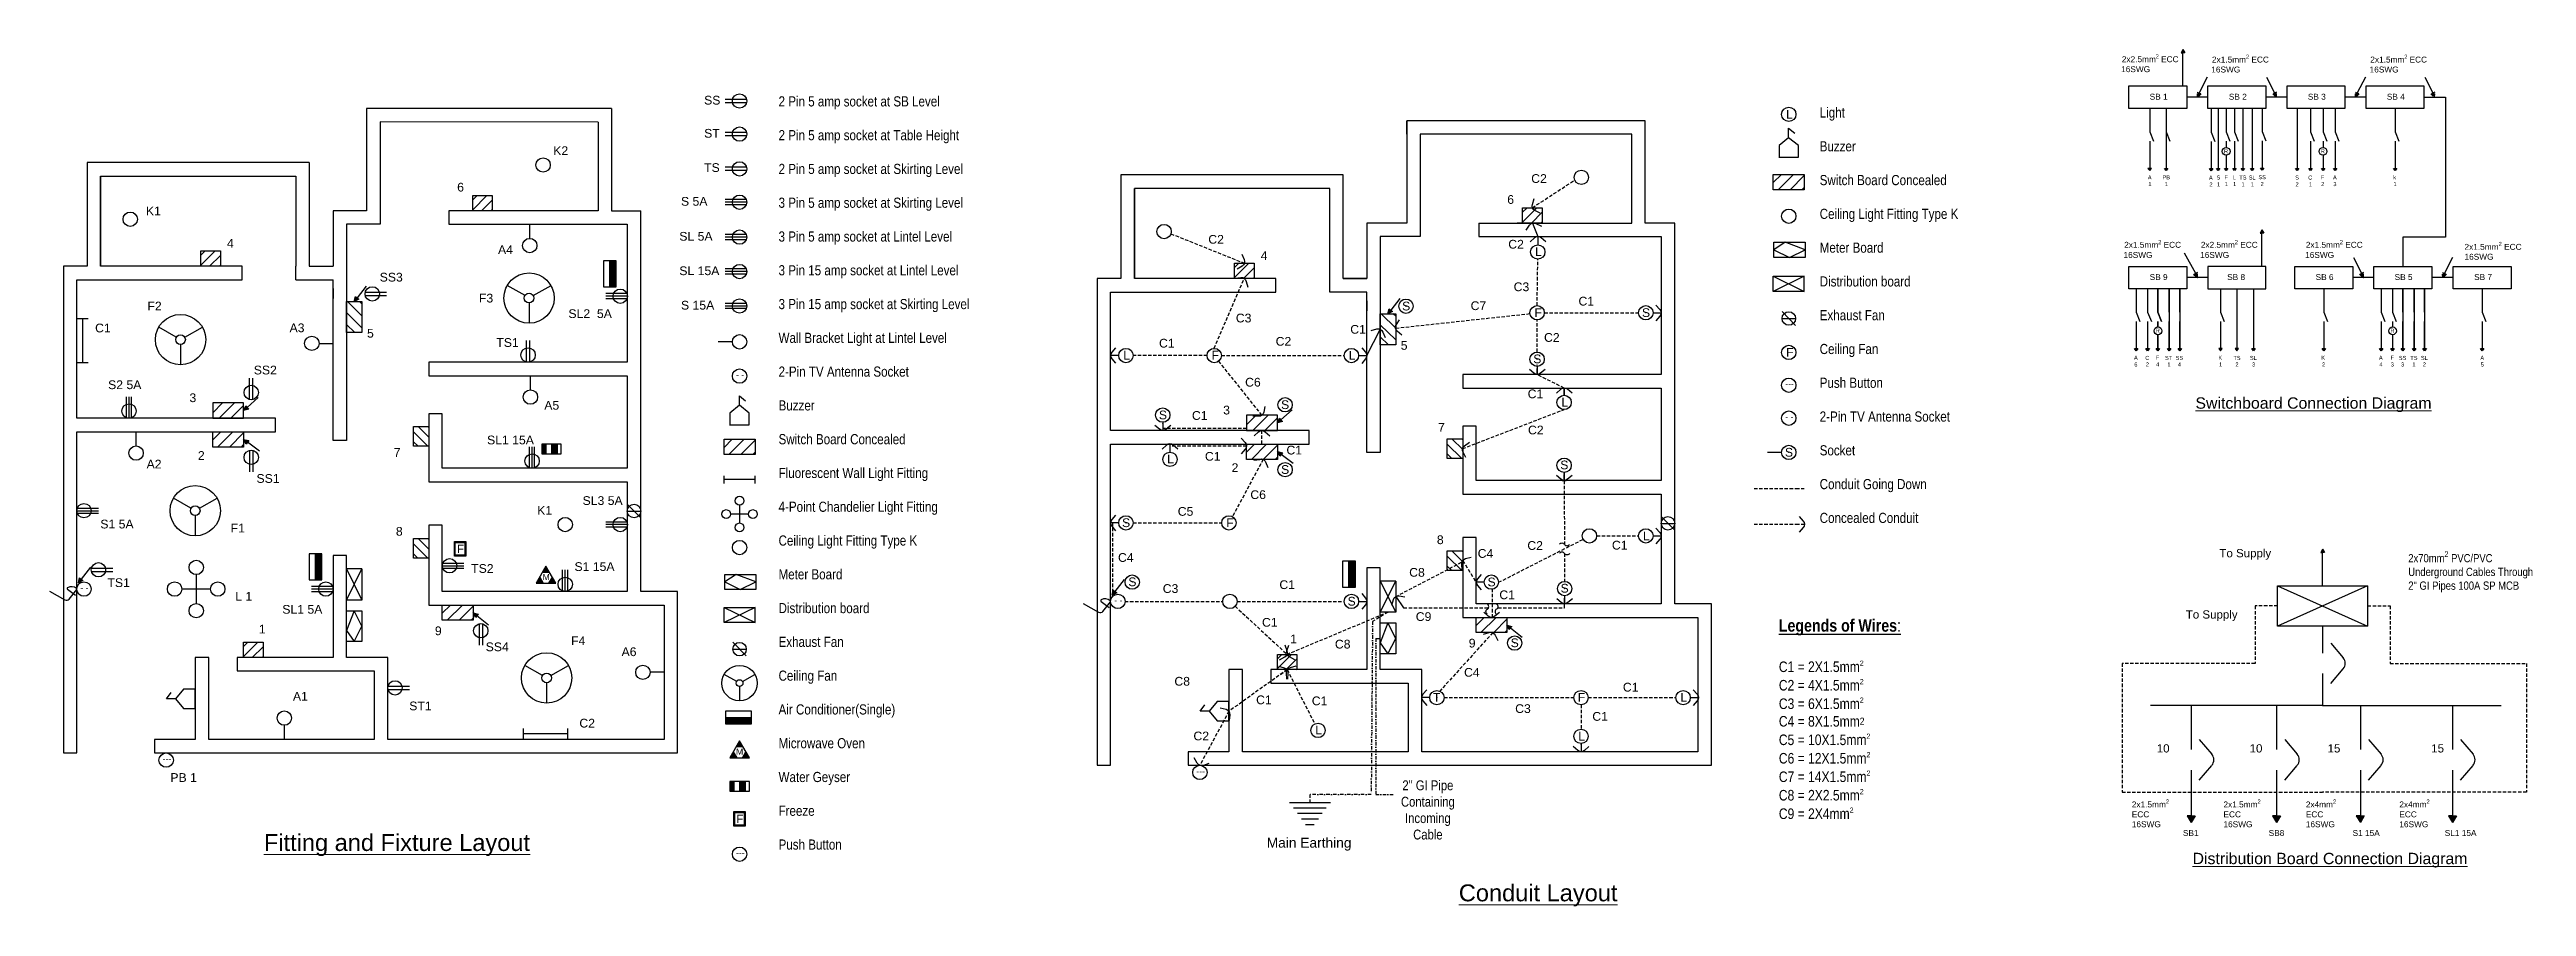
# Model space of a CAD drawing. Header units: inches. Extents: x 188 to 1655, y 580 to 1087.
import ezdxf

# ---------------------------------------------------------------- set-up
doc = ezdxf.new("R2010")
doc.units = ezdxf.units.IN
doc.header["$LTSCALE"] = 8
doc.header["$MEASUREMENT"] = 0
doc.linetypes.add('DASHDOT2', pattern=[0.5, 0.25, -0.125, 0, -0.125])
doc.linetypes.add('HIDDEN', pattern=[0.375, 0.25, -0.125])
for name, color, linetype, lineweight in [('Appliance', 84, 'Continuous', 30), ('Conduit', 1, 'HIDDEN', 25), ('Connections', 20, 'Continuous', 25), ('SB', 5, 'Continuous', 30), ('Sockets', 6, 'Continuous', 30), ('Text', 7, 'Continuous', 13), ('Wall', 140, 'Continuous', 30)]:
    doc.layers.add(name, color=color, linetype=linetype, lineweight=lineweight)
doc.styles.get("Standard").update_dxf_attribs({"font": 'arial.ttf'})

msp = doc.modelspace()

# ---------------------------------------------------------------- texts
at = {"linetype": 'Continuous'}
for s, height, p in [('16SWG', 3.51, (1415, 1074.1)), ('2x2.5mm', 3.51, (1415.4, 1080)), ('2', 2.46, (1435.4, 1082.2)), (' ECC', 3.51, (1437.3, 1080)), ('16SWG', 3.51, (1468.4, 1073.9)), ('2x1.5mm', 3.51, (1468.8, 1079.8)), ('2', 2.46, (1488.9, 1082)), (' ECC', 3.51, (1490.8, 1079.8)), ('16SWG', 3.51, (1562.2, 1073.9)), ('2x1.5mm', 3.51, (1562.6, 1079.8)), ('2', 2.46, (1582.7, 1082)), (' ECC', 3.51, (1584.5, 1079.8)), ('2x1.5mm', 3.51, (1416.8, 970.1)), ('2', 2.46, (1436.9, 972.2)), (' ECC', 3.51, (1438.8, 970.1)), ('2x2.5mm', 3.51, (1462.2, 970.1)), ('2', 2.46, (1482.3, 972.2)), (' ECC', 3.51, (1484.2, 970.1)), ('2x1.5mm', 3.51, (1524.4, 970.1)), ('2', 2.46, (1544.5, 972.2)), (' ECC', 3.51, (1546.4, 970.1)), ('16SWG', 3.51, (1416.4, 964.1)), ('16SWG', 3.51, (1461.8, 964.1)), ('16SWG', 3.51, (1524, 964.1))]:
    msp.add_text(s, height=height, dxfattribs=at).set_placement(p)
for s, p in [('SS', (575.5, 1054.9)), ('ST', (575.5, 1035.3)), ('TS', (575.5, 1015)), ('S 5A', (561.8, 995)), ('SL 5A', (560.8, 974.3)), ('SL 15A', (560.8, 953.9)), ('SL2  5A', (495.1, 928.5)), ('S 15A', (561.8, 933.5)), ('SL1 15A', (446.9, 853.7)), ('SL3 5A', (503.5, 817.8)), ('S1 15A', (498.7, 778.7)), ('TS1', (222, 769.2)), ('SL1 5A', (325.6, 753.4)), ('ST1', (400.8, 696.2))]:
    msp.add_text(s, height=5.18).set_placement(p)
at = {"attachment_point": 1}
for s, width, gutter_width, insert, char_height in [('\\pxsm2;{\\fArial Narrow|b0|i0|c0|p34;2 Pin 5 amp socket at SB Level\\P2 Pin 5 amp socket at Table Height\\P2 Pin 5 amp socket at Skirting Level\\P3 Pin 5 amp socket at Skirting Level\\P3 Pin 5 amp socket at Lintel Level\\P3 Pin 15 amp socket at Lintel Level\\P3 Pin 15 amp socket at Skirting Level\\PWall Bracket Light at Lintel Level\\P2-Pin TV Antenna Socket\\PBuzzer\\PSwitch Board Concealed\\PFluorescent Wall Light Fitting\\P4-Point Chandelier Light Fitting\\PCeiling Light Fitting Type K\\PMeter Board\\PDistribution board\\PExhaust Fan\\PCeiling Fan\\PAir Conditioner(Single)\\PMicrowave Oven\\PWater Geyser\\PFreeze\\PPush Button}', 160.533, 42.5, (619.6, 1059.8), 6), ('{\\fArial Narrow|b0|i0|c0|p34;Light\\P\\P\\pxsm2;Buzzer\\PSwitch Board Concealed\\PCeiling Light Fitting Type K\\PMeter Board\\PDistribution board\\PExhaust Fan\\PCeiling Fan\\PPush Button\\P2-Pin TV Antenna Socket\\PSocket\\PConduit Going Down\\PConcealed Conduit}', 160.533, 42.5, (1236.4, 1053.2), 6), ('\\A1;{\\fArial Narrow|b1|i0|c0|p34;\\H1.125x;\\LLegends of Wires\\fArial Narrow|b0|i0|c0|p34;:\\l\\P\\P\\H0.85185x;C1 = 2X1.5mm\\H0.48696x;\\S2^ ;\\H1.42857x;\\P\\H1.4375x;C2 = 4X1.5mm\\H0.48696x;\\S2^ ;\\H1.42857x;\\P\\H1.4375x;C3 = 6X1.5mm\\H0.48696x;\\S2^ ;\\H1.42857x;\\P\\H1.4375x;C4 = 8X1.5mm\\H0.69565x;2\\P\\H1.4375x;C5 = 10X1.5mm\\H0.48696x;\\S2^ ;\\H1.42857x;\\P\\H1.4375x;C6 = 12X1.5mm\\H0.48696x;\\S2^ ;\\H1.42857x;\\P\\H1.4375x;C7 = 14X1.5mm\\H0.48696x;\\S2^ ;\\H1.42857x;\\P\\H1.4375x;C8 = 2X2.5mm\\H0.48696x;\\S2^ ;\\H1.42857x;\\P\\H1.4375x;C9 = 2X4mm\\H0.48696x;\\S2^ ;}', 174.451, 46.2, (1212.2, 750.1), 6.52)]:
    msp.add_mtext_dynamic_manual_height_columns(s, width=width, gutter_width=gutter_width, heights=[0], dxfattribs=dict(at, insert=insert, char_height=char_height))
at = {"linetype": 'Continuous', "attachment_point": 1}
for s, width, gutter_width, insert, char_height in [('\\A1;2x1.5mm{\\H0.7x;\\S2^ ;} ECC \\P16SWG', 40.273, 30.4, (1618.4, 973.6), 3.515), ('\\A1;To Supply', 55.91, 42.2, (1473.2, 791.7), 4.879), ('\\A1;{\\fArial Narrow|b0|i0|c0|p34;2x70mm\\H0.7x;\\S2^ ;\\H1.42857x; PVC/PVC Underground Cables Through 2" GI Pipes 100A SP MCB}', 72.273, 42.2, (1585.1, 790.4), 4.879), ('\\A1;To Supply', 55.91, 42.2, (1453.3, 755.4), 4.879), ('\\A1;10', 55.91, 42.2, (1436.1, 676.1), 4.88), ('\\A1;10', 55.91, 42.2, (1491.1, 676.1), 4.88), ('\\A1;15', 55.91, 42.2, (1537.3, 676.1), 4.88), ('\\A1;15 ', 55.91, 42.2, (1598.7, 676.1), 4.88), ('\\A1;2x1.5mm{\\H0.7x;\\S2^ ;} ECC \\P16SWG', 31.703, 30.4, (1421.3, 643.4), 3.515), ('\\A1;2x1.5mm{\\H0.7x;\\S2^ ;} ECC \\P16SWG', 31.703, 30.4, (1475.6, 643.4), 3.515), ('\\A1;2x4mm{\\H0.7x;\\S2^ ;} ECC 16SWG', 23.327, 30.4, (1524.4, 643.4), 3.515), ('\\A1;2x4mm{\\H0.7x;\\S2^ ;} ECC \\P16SWG', 24.85, 30.4, (1579.8, 643.4), 3.515)]:
    msp.add_mtext_dynamic_manual_height_columns(s, width=width, gutter_width=gutter_width, heights=[0], dxfattribs=dict(at, insert=insert, char_height=char_height))
at = {"layer": 'Appliance'}
for s, height, p in [('- -', 3.65, (594.4, 893)), ('F', 4.89, (429.1, 789.4)), ('M', 3.68, (479.8, 773.3)), ('M', 3.68, (594.4, 669.9)), ('F', 4.89, (594.6, 629.5)), ('---', 3.65, (594.4, 609.9))]:
    msp.add_text(s, height=height, dxfattribs=at).set_placement(p)
at = {"layer": 'Conduit', "color": 7, "linetype": 'Continuous'}
for s, p in [('R', (1475.9, 1026.1)), ('R', (1533.3, 1026.1)), ('PB', (1439.5, 1010.6)), ('A', (1467, 1010.4)), ('S', (1471.5, 1010.5)), ('F', (1476.2, 1010.6)), ('L', (1481.1, 1010.6)), ('TS', (1485, 1010.5)), ('SL', (1490.6, 1010.5)), ('SS', (1496.3, 1010.7)), ('S', (1518.1, 1010.5)), ('C', (1525.8, 1010.5)), ('F', (1533.3, 1010.6)), ('A', (1540.5, 1010.6)), ('k', (1576.2, 1010.6)), ('1', (1440.9, 1006.6)), ('2', (1467.3, 1006.5)), ('1', (1471.8, 1006.5)), ('1', (1476.4, 1006.6)), ('1', (1481.3, 1006.6)), ('1', (1486.3, 1006.5)), ('1', (1491.8, 1006.5)), ('2', (1497.6, 1006.7)), ('2', (1518.3, 1006.5)), ('1', (1526.2, 1006.5)), ('2', (1533.5, 1006.6)), ('3', (1540.7, 1006.6)), ('1', (1576.3, 1006.6)), ('R', (1435.5, 919.8)), ('R', (1574.5, 919.8)), ('A', (1422.6, 903.8)), ('6', (1422.8, 899.8)), ('C', (1429.3, 903.7)), ('2', (1429.6, 899.8)), ('F', (1435.5, 903.8)), ('4', (1435.7, 899.8)), ('ST', (1441, 903.7)), ('1', (1442.4, 899.8)), ('SS', (1447.3, 903.7)), ('4', (1448.6, 899.8)), ('K', (1472.6, 903.8)), ('1', (1473, 899.8)), ('TS', (1481.5, 903.7)), ('2', (1482.7, 899.8)), ('SL', (1491.3, 903.7)), ('3', (1492.5, 899.8)), ('K', (1533.6, 903.8)), ('2', (1534, 899.8)), ('A', (1567.7, 903.8)), ('4', (1568, 899.8)), ('F', (1574.6, 903.8)), ('3', (1574.7, 899.8)), ('SS', (1579.5, 903.7)), ('3', (1580.8, 899.8)), ('TS', (1586.3, 903.7)), ('1', (1587.5, 899.8)), ('SL', (1592.6, 903.7)), ('2', (1593.7, 899.8)), ('A', (1627.8, 903.8)), ('5', (1628, 899.8))]:
    msp.add_text(s, height=2.38, dxfattribs=at).set_placement(p)
for s, p in [('A', (1430.8, 1010.6)), ('1', (1431.1, 1006.6))]:
    msp.add_text(s, height=2.38, rotation=360, dxfattribs=at).set_placement(p)
at = {"layer": 'Sockets'}
for s, p in [('---', (1216, 887.6)), ('- -', (1216, 868)), ('- -', (206, 766.8)), ('- -', (818.5, 759.6)), ('---', (254.7, 665.6)), ('---', (867.1, 658.3))]:
    msp.add_text(s, height=3.65, dxfattribs=at).set_placement(p)
at = {"layer": 'Text'}
for s, height, p in [('SB 1', 3.51, (1431.9, 1057.8)), ('SB 2', 3.51, (1478.8, 1057.8)), ('SB 3', 3.51, (1525.6, 1057.8)), ('SB 4', 3.51, (1572.4, 1057.8)), ('L', 5.18, (1216.5, 1046.6)), ('K2', 5.18, (486.1, 1025)), ('C2', 5.18, (1065.5, 1008.5)), ('6', 5.18, (429.2, 1003.4)), ('6', 5.18, (1051.3, 996.1)), ('K1', 5.18, (244.8, 989.3)), ('4', 5.18, (292.8, 970.1)), ('A4', 5.18, (453.4, 966.4)), ('C2', 5.18, (874.2, 972.5)), ('C2', 5.18, (1051.9, 969.6)), ('L', 5.18, (1067.8, 965.2)), ('SS3', 5.18, (383.3, 950.1)), ('4', 5.18, (905.2, 962.8)), ('SB 9', 3.51, (1431.9, 951)), ('SB 8', 3.51, (1477.8, 951)), ('SB 6', 3.51, (1530.2, 951)), ('SB 5', 3.51, (1577, 951)), ('SB 7', 3.51, (1624.1, 951)), ('F3', 5.18, (442.1, 937.7)), ('C3', 5.18, (1055.1, 944.4)), ('C1', 5.18, (1093.5, 935.9)), ('C1', 5.18, (214.7, 920)), ('F2', 5.18, (245.7, 933)), ('A3', 5.18, (329.9, 920.1)), ('C3', 5.18, (890.5, 925.9)), ('S', 5.18, (989, 933)), ('C7', 5.18, (1029.6, 933.2)), ('F', 5.18, (1067.4, 929.1)), ('S', 5.18, (1131.1, 929.1)), ('5', 5.18, (375.8, 916.9)), ('TS1', 5.18, (452.4, 911.4)), ('C1', 5.18, (845, 911)), ('C2', 5.18, (914.1, 912.1)), ('C1', 5.18, (958.3, 919.2)), ('5', 5.18, (988.2, 909.7)), ('C2', 5.18, (1073.1, 914.4)), ('F', 5.18, (1216.5, 905.6)), ('SS2', 5.18, (308.7, 895.1)), ('L', 5.18, (823.8, 903.9)), ('F', 5.18, (876.1, 903.9)), ('L', 5.18, (957.4, 903.8)), ('S', 5.18, (1066.7, 901.7)), ('S2 5A', 5.18, (222.4, 886.4)), ('3', 5.18, (270.6, 878.7)), ('C6', 5.18, (896, 887.9)), ('C1', 5.18, (1063.4, 881)), ('L', 5.18, (1083.4, 876.1)), ('%%USwitchboard Connection Diagram', 6.723, (1459, 874.8)), ('A5', 5.18, (480.8, 874.2)), ('S', 5.18, (844.9, 868.5)), ('C1', 5.18, (864.5, 868.2)), ('3', 5.18, (883, 871.4)), ('S', 5.18, (917.3, 874.6)), ('7', 5.18, (1010.3, 861.2)), ('7', 5.18, (391.6, 846.3)), ('C1', 5.18, (920.5, 847.7)), ('C2', 5.18, (1063.6, 859.6)), ('S', 5.18, (1215.8, 846.4)), ('A2', 5.18, (245.2, 839.4)), ('2', 5.18, (275.6, 844.5)), ('L', 5.18, (849.8, 842.4)), ('C1', 5.18, (872.2, 844)), ('2', 5.18, (888, 837.3)), ('S', 5.18, (917.3, 836.2)), ('S', 5.18, (1082.7, 838.9)), ('SS1', 5.18, (310.3, 830.9)), ('C6', 5.18, (899.1, 821.3)), ('S1 5A', 5.18, (217.8, 803.9)), ('K1', 5.18, (476.6, 812)), ('S', 5.18, (823.1, 804.7)), ('C5', 5.18, (856.1, 811.4)), ('F', 5.18, (884.8, 804.7)), ('F1', 5.18, (295, 801.5)), ('8', 5.18, (392.9, 799.6)), ('8', 5.18, (1009.6, 794.6)), ('C2', 5.18, (1063.2, 791.2)), ('C1', 5.18, (1113.3, 791.4)), ('L', 5.18, (1131.7, 796.9)), ('TS2', 5.18, (437.5, 777.6)), ('C4', 5.18, (820.7, 784.1)), ('C8', 5.18, (993.2, 775.3)), ('C4', 5.18, (1033.8, 786.5)), ('L 1', 5.18, (297.7, 761.1)), ('S', 5.18, (826.8, 769.7)), ('C3', 5.18, (847.2, 765.7)), ('C1', 5.18, (916.3, 768)), ('S', 5.18, (956.7, 758.2)), ('S', 5.18, (1039.6, 769.6)), ('C1', 5.18, (1046.6, 762)), ('S', 5.18, (1082.9, 765.9)), ('C1', 5.18, (906, 745.7)), ('C9', 5.18, (997.1, 749.1)), ('1', 5.18, (311.7, 741.7)), ('9', 5.18, (416, 740.7)), ('SS4', 5.18, (446.1, 731.2)), ('F4', 5.18, (496.7, 734.8)), ('1', 5.18, (922.7, 735.9)), ('C8', 5.18, (949.2, 732.8)), ('9', 5.18, (1028.5, 733.4)), ('S', 5.18, (1053.3, 733.6)), ('A6', 5.18, (526.6, 728.3)), ('C4', 5.18, (1025.7, 716.1)), ('A1', 5.18, (331.9, 701.9)), ('C8', 5.18, (854.1, 710.8)), ('C1', 5.18, (902.5, 699.8)), ('C1', 5.18, (935.5, 699.2)), ('T', 5.18, (1007.3, 701.3)), ('F', 5.18, (1093.1, 701.3)), ('C1', 5.18, (1119.8, 707.3)), ('L', 5.18, (1153.9, 701.3)), ('C2', 5.18, (501.6, 686)), ('C3', 5.18, (1056, 694.6)), ('C1', 5.18, (1101.7, 690)), ('C2', 5.18, (865.4, 678.4)), ('L', 5.18, (937.6, 681.9)), ('L', 5.18, (1093.4, 678.3)), ('PB 1', 5.18, (259.3, 653.8)), ('%%UFitting and Fixture Layout', 10.002, (314.7, 612.9)), ('SB1', 3.51, (1451.6, 621.8)), ('SB8', 3.51, (1502.4, 621.8)), ('S1 15A', 3.51, (1552.1, 621.8)), ('SL1 15A', 3.51, (1606.7, 621.8)), ('%%UDistribution Board Connection Diagram', 6.723, (1457.3, 605.1)), ('%%UConduit Layout', 10.002, (1022.6, 583.1))]:
    msp.add_text(s, height=height, dxfattribs=at).set_placement(p)
at = {"layer": 'Text', "char_height": 6.08, "attachment_point": 1}
for s, insert in [('\\pxqc;{\\fArial Narrow|b0|i0|c0|p34;\\H0.95833x;2" \\H1x;GI Pipe\\PContaining\\PIncoming\\PCable}', (959.4, 654.7)), ('{\\H0.95833x;Main Earthing }', (908.8, 620.7))]:
    msp.add_mtext_dynamic_manual_height_columns(s, width=89.75, gutter_width=30.4, heights=[36], dxfattribs=dict(at, insert=insert))

# ---------------------------------------------------------------- hatches: boundary and pattern name
at = {"layer": 'Appliance'}
h = msp.add_hatch(color=256, dxfattribs=at)
h.dxf.hatch_style = 1
h.paths.add_polyline_path([(523.4, 962.3), (519.6, 962.3), (519.6, 946.9), (523.4, 946.9)])
h = msp.add_hatch(color=256, dxfattribs=at)
h.dxf.hatch_style = 1
h.paths.add_polyline_path([(481.7, 853.8), (479.3, 853.8), (479.3, 848.1), (481.7, 848.1)])
h.paths.add_polyline_path([(488.4, 853.8), (485.1, 853.8), (485.1, 848.1), (488.4, 848.1)])
h = msp.add_hatch(color=256, dxfattribs=at)
h.dxf.hatch_style = 1
h.paths.add_polyline_path([(434.3, 787.5), (427.6, 787.5), (427.6, 796.1), (434.3, 796.1)])
h.paths.add_polyline_path([(433.8, 788), (428.1, 788), (428.1, 795.6), (433.8, 795.6)], flags=16)
h = msp.add_hatch(color=256, dxfattribs=at)
h.dxf.hatch_style = 1
h.paths.add_polyline_path([(349.1, 788.9), (345.3, 788.9), (345.3, 773.5), (349.1, 773.5)])
h = msp.add_hatch(color=256, dxfattribs=at)
h.dxf.hatch_style = 1
h.paths.add_polyline_path([(483.9, 778), (481.8, 781.6), (479.8, 778)])
h.paths.add_polyline_path([(478.1, 775), (476, 771.5), (480.1, 771.5)])
h.paths.add_polyline_path([(485.6, 775), (483.6, 771.5), (487.6, 771.5)])
h = msp.add_hatch(color=256, dxfattribs=at)
h.dxf.hatch_style = 1
h.paths.add_polyline_path([(961.3, 784.6), (957.5, 784.6), (957.5, 769.2), (961.3, 769.2)])
h = msp.add_hatch(color=256, dxfattribs=at)
h.dxf.hatch_style = 1
h.paths.add_polyline_path([(603.6, 688.1), (603.6, 691.9), (588.2, 691.9), (588.2, 688.1)])
h = msp.add_hatch(color=256, dxfattribs=at)
h.dxf.hatch_style = 1
h.paths.add_polyline_path([(598.5, 674.7), (596.5, 678.2), (594.5, 674.7)])
h.paths.add_polyline_path([(592.7, 671.7), (590.7, 668.1), (594.8, 668.1)])
h.paths.add_polyline_path([(600.3, 671.7), (598.2, 668.1), (602.3, 668.1)])
h = msp.add_hatch(color=256, dxfattribs=at)
h.dxf.hatch_style = 1
h.paths.add_polyline_path([(593.2, 654.1), (590.7, 654.1), (590.7, 648.4), (593.2, 648.4)])
h.paths.add_polyline_path([(599.8, 654.1), (596.5, 654.1), (596.5, 648.4), (599.8, 648.4)])
h = msp.add_hatch(color=256, dxfattribs=at)
h.dxf.hatch_style = 1
h.paths.add_polyline_path([(599.8, 627.6), (593.2, 627.6), (593.2, 636.2), (599.8, 636.2)])
h.paths.add_polyline_path([(599.3, 628.1), (593.7, 628.1), (593.7, 635.7), (599.3, 635.7)], flags=16)
at = {"layer": 'Conduit', "linetype": 'Continuous'}
h = msp.add_hatch(color=256, dxfattribs=at)
h.dxf.hatch_style = 1
h.paths.add_polyline_path([(1451.6, 1087.5), (1450.5, 1085.6), (1451.6, 1085.6), (1452.7, 1085.6)])
at = {"layer": 'Conduit'}
h = msp.add_hatch(color=256, dxfattribs=at)
h.dxf.hatch_style = 1
h.paths.add_polyline_path([(1462.4, 1061.3), (1460.1, 1062.3), (1460.2, 1059.2)])
h = msp.add_hatch(color=256, dxfattribs=at)
h.dxf.hatch_style = 1
h.paths.add_polyline_path([(1504.8, 1061.3), (1507.1, 1062.3), (1507, 1059.2)])
h = msp.add_hatch(color=256, dxfattribs=at)
h.dxf.hatch_style = 1
h.paths.add_polyline_path([(1556.1, 1061.3), (1553.8, 1062.3), (1553.9, 1059.2)])
h = msp.add_hatch(color=256, dxfattribs=at)
h.dxf.hatch_style = 1
h.paths.add_polyline_path([(1598.4, 1061.3), (1600.8, 1062.3), (1600.7, 1059.2)])
h = msp.add_hatch(color=256, dxfattribs=at)
h.dxf.hatch_style = 1
h.paths.add_polyline_path([(1432.9, 1017.1), (1430.9, 1017.1), (1431.9, 1015.8)])
h = msp.add_hatch(color=256, dxfattribs=at)
h.dxf.hatch_style = 1
h.paths.add_polyline_path([(1440.7, 1017.1), (1442.7, 1017.1), (1441.7, 1015.8)])
h = msp.add_hatch(color=256, dxfattribs=at)
h.dxf.hatch_style = 1
h.paths.add_polyline_path([(1467.3, 1017), (1469.3, 1017), (1468.3, 1015.7)])
h = msp.add_hatch(color=256, dxfattribs=at)
h.dxf.hatch_style = 1
h.paths.add_polyline_path([(1471.5, 1017.1), (1473.5, 1017.1), (1472.5, 1015.8)])
h = msp.add_hatch(color=256, dxfattribs=at)
h.dxf.hatch_style = 1
h.paths.add_polyline_path([(1476.2, 1017.1), (1478.2, 1017.1), (1477.2, 1015.8)])
h = msp.add_hatch(color=256, dxfattribs=at)
h.dxf.hatch_style = 1
h.paths.add_polyline_path([(1481.1, 1017.1), (1483.1, 1017.1), (1482.1, 1015.8)])
h = msp.add_hatch(color=256, dxfattribs=at)
h.dxf.hatch_style = 1
h.paths.add_polyline_path([(1486.1, 1017.1), (1488.1, 1017.1), (1487.1, 1015.8)])
h = msp.add_hatch(color=256, dxfattribs=at)
h.dxf.hatch_style = 1
h.paths.add_polyline_path([(1491.6, 1017.1), (1493.6, 1017.1), (1492.6, 1015.8)])
h = msp.add_hatch(color=256, dxfattribs=at)
h.dxf.hatch_style = 1
h.paths.add_polyline_path([(1497.6, 1017.3), (1499.6, 1017.3), (1498.6, 1016)])
h = msp.add_hatch(color=256, dxfattribs=at)
h.dxf.hatch_style = 1
h.paths.add_polyline_path([(1518.3, 1017.1), (1520.3, 1017.1), (1519.3, 1015.8)])
h = msp.add_hatch(color=256, dxfattribs=at)
h.dxf.hatch_style = 1
h.paths.add_polyline_path([(1526.2, 1017.1), (1528.1, 1017.1), (1527.2, 1015.8)])
h = msp.add_hatch(color=256, dxfattribs=at)
h.dxf.hatch_style = 1
h.paths.add_polyline_path([(1533.6, 1017.1), (1535.6, 1017.1), (1534.6, 1015.8)])
h = msp.add_hatch(color=256, dxfattribs=at)
h.dxf.hatch_style = 1
h.paths.add_polyline_path([(1540.8, 1017.1), (1542.8, 1017.1), (1541.8, 1015.8)])
h = msp.add_hatch(color=256, dxfattribs=at)
h.dxf.hatch_style = 1
h.paths.add_polyline_path([(1576.3, 1017.1), (1578.3, 1017.1), (1577.3, 1015.8)])
at = {"layer": 'Conduit', "linetype": 'Continuous'}
h = msp.add_hatch(color=256, dxfattribs=at)
h.dxf.hatch_style = 1
h.paths.add_polyline_path([(1498.4, 980.7), (1497.3, 978.8), (1498.4, 978.8), (1499.5, 978.8)])
at = {"layer": 'Conduit'}
h = msp.add_hatch(color=256, dxfattribs=at)
h.dxf.hatch_style = 1
h.paths.add_polyline_path([(1457.9, 954.5), (1460.3, 955.5), (1460.2, 952.4)])
h = msp.add_hatch(color=256, dxfattribs=at)
h.dxf.hatch_style = 1
h.paths.add_polyline_path([(1556.2, 954.5), (1558.6, 955.5), (1558.5, 952.4)])
h = msp.add_hatch(color=256, dxfattribs=at)
h.dxf.hatch_style = 1
h.paths.add_polyline_path([(1607.8, 954.5), (1605.4, 955.5), (1605.5, 952.4)])
h = msp.add_hatch(color=256, dxfattribs=at)
h.dxf.hatch_style = 1
h.paths.add_polyline_path([(1422.9, 910.4), (1424.9, 910.4), (1423.9, 909.1)])
h = msp.add_hatch(color=256, dxfattribs=at)
h.dxf.hatch_style = 1
h.paths.add_polyline_path([(1429.7, 910.4), (1431.7, 910.4), (1430.7, 909.1)])
h = msp.add_hatch(color=256, dxfattribs=at)
h.dxf.hatch_style = 1
h.paths.add_polyline_path([(1435.8, 910.4), (1437.8, 910.4), (1436.8, 909.1)])
h = msp.add_hatch(color=256, dxfattribs=at)
h.dxf.hatch_style = 1
h.paths.add_polyline_path([(1435.8, 910.4), (1437.8, 910.4), (1436.8, 909.1)])
h = msp.add_hatch(color=256, dxfattribs=at)
h.dxf.hatch_style = 1
h.paths.add_polyline_path([(1442.4, 910.4), (1444.4, 910.4), (1443.4, 909.1)])
h = msp.add_hatch(color=256, dxfattribs=at)
h.dxf.hatch_style = 1
h.paths.add_polyline_path([(1442.4, 910.4), (1444.4, 910.4), (1443.4, 909.1)])
h = msp.add_hatch(color=256, dxfattribs=at)
h.dxf.hatch_style = 1
h.paths.add_polyline_path([(1448.7, 910.4), (1450.7, 910.4), (1449.7, 909.1)])
h = msp.add_hatch(color=256, dxfattribs=at)
h.dxf.hatch_style = 1
h.paths.add_polyline_path([(1448.7, 910.4), (1450.7, 910.4), (1449.7, 909.1)])
h = msp.add_hatch(color=256, dxfattribs=at)
h.dxf.hatch_style = 1
h.paths.add_polyline_path([(1474.8, 910.4), (1472.8, 910.4), (1473.8, 909.1)])
h = msp.add_hatch(color=256, dxfattribs=at)
h.dxf.hatch_style = 1
h.paths.add_polyline_path([(1484.6, 910.4), (1482.6, 910.4), (1483.6, 909.1)])
h = msp.add_hatch(color=256, dxfattribs=at)
h.dxf.hatch_style = 1
h.paths.add_polyline_path([(1492.4, 910.4), (1494.4, 910.4), (1493.4, 909.1)])
h = msp.add_hatch(color=256, dxfattribs=at)
h.dxf.hatch_style = 1
h.paths.add_polyline_path([(1534, 910.4), (1536, 910.4), (1535, 909.1)])
h = msp.add_hatch(color=256, dxfattribs=at)
h.dxf.hatch_style = 1
h.paths.add_polyline_path([(1568, 910.4), (1570, 910.4), (1569, 909.1)])
h = msp.add_hatch(color=256, dxfattribs=at)
h.dxf.hatch_style = 1
h.paths.add_polyline_path([(1574.8, 910.4), (1576.8, 910.4), (1575.8, 909.1)])
h = msp.add_hatch(color=256, dxfattribs=at)
h.dxf.hatch_style = 1
h.paths.add_polyline_path([(1580.9, 910.4), (1582.9, 910.4), (1581.9, 909.1)])
h = msp.add_hatch(color=256, dxfattribs=at)
h.dxf.hatch_style = 1
h.paths.add_polyline_path([(1580.9, 910.4), (1582.9, 910.4), (1581.9, 909.1)])
h = msp.add_hatch(color=256, dxfattribs=at)
h.dxf.hatch_style = 1
h.paths.add_polyline_path([(1587.5, 910.4), (1589.5, 910.4), (1588.5, 909.1)])
h = msp.add_hatch(color=256, dxfattribs=at)
h.dxf.hatch_style = 1
h.paths.add_polyline_path([(1587.5, 910.4), (1589.5, 910.4), (1588.5, 909.1)])
h = msp.add_hatch(color=256, dxfattribs=at)
h.dxf.hatch_style = 1
h.paths.add_polyline_path([(1593.8, 910.4), (1595.8, 910.4), (1594.8, 909.1)])
h = msp.add_hatch(color=256, dxfattribs=at)
h.dxf.hatch_style = 1
h.paths.add_polyline_path([(1593.8, 910.4), (1595.8, 910.4), (1594.8, 909.1)])
h = msp.add_hatch(color=256, dxfattribs=at)
h.dxf.hatch_style = 1
h.paths.add_polyline_path([(1627.9, 910.4), (1629.9, 910.4), (1628.9, 909.1)])
at = {"layer": 'Conduit', "linetype": 'Continuous'}
h = msp.add_hatch(color=256, dxfattribs=at)
h.dxf.hatch_style = 1
h.paths.add_polyline_path([(1534.3, 791.6), (1533.2, 789.7), (1534.3, 789.7), (1535.4, 789.7)])
h = msp.add_hatch(color=256, dxfattribs=at)
h.dxf.hatch_style = 1
h.paths.add_polyline_path([(1458.8, 633.8), (1456.4, 633.8), (1454.1, 633.8), (1456.4, 629.7)])
h = msp.add_hatch(color=256, dxfattribs=at)
h.dxf.hatch_style = 1
h.paths.add_polyline_path([(1509.4, 633.8), (1507, 633.8), (1504.7, 633.8), (1507, 629.7)])
h = msp.add_hatch(color=256, dxfattribs=at)
h.dxf.hatch_style = 1
h.paths.add_polyline_path([(1559, 633.8), (1556.7, 633.8), (1554.3, 633.8), (1556.7, 629.7)])
h = msp.add_hatch(color=256, dxfattribs=at)
h.dxf.hatch_style = 1
h.paths.add_polyline_path([(1613.6, 633.8), (1611.2, 633.8), (1608.9, 633.8), (1611.2, 629.7)])
at = {"layer": 'Connections'}
h = msp.add_hatch(color=256, dxfattribs=at)
h.dxf.hatch_style = 1
h.paths.add_polyline_path([(370.9, 939.7), (368.9, 941.2), (368.2, 938.2)])
h = msp.add_hatch(color=256, dxfattribs=at)
h.dxf.hatch_style = 1
h.paths.add_polyline_path([(983.4, 932.4), (981.3, 934), (980.6, 931)])
h = msp.add_hatch(color=256, dxfattribs=at)
h.dxf.hatch_style = 1
h.paths.add_polyline_path([(305.7, 874.6), (303.9, 876.5), (302.7, 873.7)])
h = msp.add_hatch(color=256, dxfattribs=at)
h.dxf.hatch_style = 1
h.paths.add_polyline_path([(918.1, 867.3), (916.4, 869.2), (915.2, 866.4)])
h = msp.add_hatch(color=256, dxfattribs=at)
h.dxf.hatch_style = 1
h.paths.add_polyline_path([(304.2, 853.9), (305.7, 856), (302.7, 856.6)])
h = msp.add_hatch(color=256, dxfattribs=at)
h.dxf.hatch_style = 1
h.paths.add_polyline_path([(916.6, 846.7), (918.2, 848.7), (915.2, 849.4)])
h = msp.add_hatch(color=256, dxfattribs=at)
h.dxf.hatch_style = 1
h.paths.add_polyline_path([(207.5, 773.1), (205.5, 774.7), (204.8, 771.7)])
h = msp.add_hatch(color=256, dxfattribs=at)
h.dxf.hatch_style = 1
h.paths.add_polyline_path([(820, 765.8), (817.9, 767.4), (817.3, 764.4)])
h = msp.add_hatch(color=256, dxfattribs=at)
h.dxf.hatch_style = 1
h.paths.add_polyline_path([(440, 751.2), (441.7, 753.2), (438.7, 754)])
h = msp.add_hatch(color=256, dxfattribs=at)
h.dxf.hatch_style = 1
h.paths.add_polyline_path([(1052.5, 744), (1054.1, 745.9), (1051.1, 746.7)])
at = {"layer": 'SB'}
h = msp.add_hatch(dxfattribs=at)
h.set_pattern_fill('ANSI31', color=256, scale=33)
h.set_pattern_definition([(45, (122.762, 758.621), (-2.916815, 2.916815), [])])
h.paths.add_polyline_path([(450, 992), (450, 1001), (438.4, 1001), (438.4, 992)])
h = msp.add_hatch(dxfattribs=at)
h.set_pattern_fill('ANSI31', color=256, scale=33)
h.set_pattern_definition([(45, (-38.3264, 725.849), (-2.916815, 2.916815), [])])
h.paths.add_polyline_path([(288.9, 968.3), (277.3, 968.3), (277.3, 959.2), (288.9, 959.2)])
h = msp.add_hatch(dxfattribs=at)
h.set_pattern_fill('ANSI31', color=256, scale=33, angle=90)
h.set_pattern_definition([(135, (645.7956, 536.991), (-2.916815, -2.916815), [])])
h.paths.add_polyline_path([(412.4, 864.2), (403.4, 864.2), (403.4, 852.6), (412.4, 852.6)])
h = msp.add_hatch(dxfattribs=at)
h.set_pattern_fill('ANSI31', color=256, scale=33, angle=90)
h.set_pattern_definition([(135, (645.7956, 470.648), (-2.916815, -2.916815), [])])
h.paths.add_polyline_path([(412.4, 797.9), (403.4, 797.9), (403.4, 786.3), (412.4, 786.3)])
h = msp.add_hatch(dxfattribs=at)
h.set_pattern_fill('ANSI31', color=256, scale=33)
h.set_pattern_definition([(45, (-13.0104, 494.1655), (-2.916815, 2.916815), [])])
h.paths.add_polyline_path([(314.2, 727.5), (314.2, 736.6), (302.6, 736.6), (302.6, 727.5)])

# ---------------------------------------------------------------- linework, layer by layer
for p, q in [((292.3, 959.2), (273.9, 959.2)), ((355.7, 946), (355.7, 940)), ((904.7, 951.9), (886.4, 951.9)), ((968.1, 938.7), (968.1, 932.7))]:
    msp.add_line(p, q)
at = {"linetype": 'HIDDEN'}
for points in [[(1507.6, 758), (1494.3, 758), (1494.3, 724), (1415.5, 724), (1415.5, 647.8), (1534.3, 647.8)], [(1561, 758), (1574.3, 758), (1574.3, 724), (1655.1, 724), (1655.1, 647.8), (1534.3, 647.8)]]:
    msp.add_lwpolyline(points, dxfattribs=at)
at = {"layer": 'Appliance', "linetype": 'Continuous'}
for p, q in [((1208.9, 1008.7), (1213.8, 1013.5)), ((1211.8, 1004.5), (1220.8, 1013.5)), ((1218.9, 1004.5), (1227.3, 1012.9)), ((1225.9, 1004.5), (1227.3, 1005.8)), ((587.3, 851.8), (592.2, 856.7)), ((590.2, 847.6), (599.2, 856.7)), ((597.3, 847.6), (605.7, 856.1)), ((604.3, 847.6), (605.7, 849)), ((1507.6, 770), (1561, 746.1)), ((1561, 770), (1507.6, 746.1))]:
    msp.add_line(p, q, dxfattribs=at)
at = {"layer": 'Appliance'}
for p, q in [((472.2, 975.6), (472.2, 984)), ((1209.3, 973.4), (1227.7, 973.4)), ((1227.7, 973.4), (1227.7, 964.3)), ((519.6, 946.9), (519.6, 962.3)), ((1227.7, 964.3), (1209.3, 964.3)), ((469.4, 941.8), (458.9, 947.8)), ((474.3, 941.8), (484.8, 947.8)), ((1208.9, 953.3), (1227.3, 953.3)), ((210.5, 928.1), (203.9, 928.1)), ((207.2, 928.1), (207.2, 901.9)), ((471.8, 937.5), (471.8, 925.4)), ((1214.1, 932.3), (1222.1, 924.1)), ((1214.1, 928.2), (1222.1, 928.2)), ((262.8, 917.1), (252.4, 923.1)), ((265.3, 912.8), (265.3, 900.7)), ((267.8, 917.1), (278.3, 923.1)), ((347.3, 913.5), (355.7, 913.5)), ((592.2, 914.4), (583.9, 914.4)), ((210.5, 901.9), (203.9, 901.9)), ((472.6, 885.9), (472.6, 894.3)), ((239, 852.8), (239, 861.2)), ((481.7, 853.8), (481.7, 848.1)), ((485.1, 853.8), (485.1, 848.1)), ((488.4, 853.8), (488.4, 848.1)), ((271.5, 815.9), (261.1, 821.9)), ((276.5, 815.9), (287, 821.9)), ((587.3, 830.5), (587.3, 835.1)), ((605.7, 832.8), (587.3, 832.8)), ((605.7, 830.5), (605.7, 835.1)), ((274, 811.6), (274, 799.5)), ((530, 818.2), (538, 810.1)), ((530, 814.2), (538, 814.2)), ((601.8, 812.4), (591.2, 812.4)), ((596.5, 817.6), (596.5, 807.1)), ((1142.5, 811), (1150.5, 802.8)), ((1142.5, 806.9), (1150.5, 806.9)), ((345.3, 773.5), (345.3, 788.9)), ((363.7, 761.5), (363.7, 779.9)), ((372.7, 779.9), (363.7, 779.9)), ((363.7, 779.9), (372.7, 761.5)), ((479.8, 778), (483.9, 778)), ((957.5, 769.2), (957.5, 784.6)), ((283.1, 768), (266, 768)), ((274.6, 776.5), (274.6, 759.4)), ((478.1, 775), (480.1, 771.5)), ((483.6, 771.5), (485.6, 775)), ((587.7, 776.7), (606.1, 776.7)), ((606.1, 767.7), (587.7, 767.7)), ((606.1, 776.7), (606.1, 767.7)), ((976.1, 754.3), (976.1, 772.6)), ((985.2, 772.6), (976.1, 772.6)), ((976.1, 772.6), (985.2, 754.3)), ((363.7, 736.9), (363.7, 755.2)), ((363.7, 755.2), (372.7, 755.2)), ((372.7, 755.2), (372.7, 736.9)), ((587.3, 757.1), (605.7, 757.1)), ((372.7, 736.9), (363.7, 736.9)), ((592.5, 736.5), (600.5, 728.4)), ((976.1, 729.6), (976.1, 748)), ((976.1, 748), (985.2, 748)), ((985.2, 748), (985.2, 729.6)), ((479.8, 716.8), (469.3, 722.8)), ((484.7, 716.8), (495.2, 722.8)), ((592.5, 732.4), (600.5, 732.4)), ((985.2, 729.6), (976.1, 729.6)), ((482.2, 712.5), (482.2, 700.4)), ((551.8, 718.7), (543.5, 718.7)), ((594.8, 713.3), (587.4, 717.5)), ((596.5, 710.3), (596.5, 701.8)), ((598.2, 713.3), (605.6, 717.5)), ((588.2, 691.9), (603.6, 691.9)), ((326.8, 687.3), (326.8, 679)), ((468.5, 679), (468.5, 685.5)), ((494.7, 682.2), (468.5, 682.2)), ((494.7, 679), (494.7, 685.5)), ((592.7, 671.7), (594.8, 668.1)), ((594.5, 674.7), (598.5, 674.7)), ((598.2, 668.1), (600.3, 671.7)), ((593.2, 654.1), (593.2, 648.4)), ((596.5, 654.1), (596.5, 648.4)), ((599.8, 654.1), (599.8, 648.4))]:
    msp.add_line(p, q, dxfattribs=at)
for points in [[(1212.2, 1023.8), (1223.8, 1023.8), (1223.8, 1030.7), (1218, 1035.3), (1212.3, 1030.7), (1212.3, 1023.8)], [(1218, 1035.3), (1218, 1040.9), (1221.7, 1038)], [(1227.3, 944.2), (1227.3, 953.3), (1208.9, 944.2), (1208.9, 953.3), (1227.3, 944.2), (1208.9, 944.2)], [(596.4, 876.8), (596.4, 882.4), (600.1, 879.5)], [(590.6, 865.3), (602.2, 865.3), (602.2, 872.2), (596.4, 876.8), (590.7, 872.2), (590.7, 865.3)], [(605.7, 748.1), (605.7, 757.1), (587.3, 748.1), (587.3, 757.1), (605.7, 748.1), (587.3, 748.1)], [(262.4, 702.9), (256.9, 702.9), (259.8, 706.7)], [(274, 697.1), (274, 708.7), (267, 708.7), (262.4, 702.9), (267, 697.2), (274, 697.2)], [(886.4, 689.8), (886.4, 701.5), (879.4, 701.5), (874.8, 695.6), (869.3, 695.6), (872.2, 699.4)], [(874.8, 695.6), (879.4, 689.9), (886.4, 689.9)]]:
    msp.add_lwpolyline(points, dxfattribs=at)
for points in [[(1227.3, 1013.5), (1227.3, 1004.5), (1208.9, 1004.5), (1208.9, 1013.5)], [(1227.7, 968.8), (1216, 973.4), (1209.3, 968.8), (1218.5, 964.3)], [(1227.7, 973.4), (1227.7, 964.3), (1209.3, 964.3), (1209.3, 973.4)], [(523.4, 946.9), (523.4, 962.3), (515.9, 962.3), (515.9, 946.9)], [(479.3, 848.1), (490.8, 848.1), (490.8, 853.8), (479.3, 853.8)], [(605.7, 856.7), (605.7, 847.6), (587.3, 847.6), (587.3, 856.7)], [(434.3, 787.5), (427.6, 787.5), (427.6, 796.1), (434.3, 796.1)], [(433.8, 788), (428.1, 788), (428.1, 795.6), (433.8, 795.6)], [(349.1, 773.5), (349.1, 788.9), (341.5, 788.9), (341.5, 773.5)], [(363.7, 761.5), (372.7, 779.9), (372.7, 761.5)], [(481.8, 781.6), (476, 771.5), (487.6, 771.5)], [(961.3, 784.6), (953.7, 784.6), (953.7, 769.2), (961.3, 769.2)], [(606.1, 772.2), (594.4, 776.7), (587.7, 772.2), (596.9, 767.7)], [(606.1, 776.7), (606.1, 767.7), (587.7, 767.7), (587.7, 776.7)], [(976.1, 754.3), (985.2, 772.6), (985.2, 754.3)], [(372.7, 755.2), (372.7, 736.9), (363.7, 736.9), (363.7, 755.2)], [(363.7, 743.5), (368.2, 736.9), (372.7, 746), (368.2, 755.2)], [(985.2, 748), (985.2, 729.6), (976.1, 729.6), (976.1, 748)], [(976.1, 736.2), (980.6, 729.6), (985.2, 738.8), (980.6, 748)], [(588.2, 688.1), (603.6, 688.1), (603.6, 695.7), (588.2, 695.7)], [(596.5, 678.2), (590.7, 668.1), (602.3, 668.1)], [(590.7, 648.4), (602.3, 648.4), (602.3, 654.1), (590.7, 654.1)], [(599.8, 627.6), (593.2, 627.6), (593.2, 636.2), (599.8, 636.2)], [(599.3, 628.1), (593.7, 628.1), (593.7, 635.7), (599.3, 635.7)]]:
    msp.add_lwpolyline(points, close=True, dxfattribs=at)
at = {"layer": 'Appliance', "linetype": 'Continuous'}
msp.add_lwpolyline([(1507.6, 770), (1561, 770), (1561, 746.1), (1507.6, 746.1)], close=True, dxfattribs=at)
at = {"layer": 'Appliance'}
for centre, radius in [((1218.1, 1049.1), 4.25), ((1218.1, 1049.1), 4.25), ((480.1, 1019.1), 4.25), ((1095.2, 1011.8), 4.25), ((1095.2, 1011.8), 4.25), ((235.5, 987), 4.25), ((848, 979.7), 4.25), ((848, 979.7), 4.25), ((1218.1, 988.8), 4.25), ((472.2, 971.4), 4.25), ((1069.4, 967.6), 4.25), ((1069.4, 967.6), 4.25), ((471.8, 940.3), 14.9), ((471.8, 940.3), 2.86), ((265.3, 915.7), 14.9), ((1069, 931.6), 4.25), ((1218.1, 928.2), 4), ((265.3, 915.7), 2.86), ((343.1, 913.5), 4.25), ((596.5, 914.4), 4.25), ((825.4, 906.3), 4.25), ((877.7, 906.3), 4.25), ((959, 906.3), 4.25), ((959, 906.3), 4.25), ((1218.1, 908.1), 4.25), ((596.5, 894.1), 4.25), ((472.6, 881.7), 4.25), ((1085, 878.5), 4.25), ((1085, 878.5), 4.25), ((239, 848.5), 4.25), ((851.5, 844.8), 4.25), ((851.5, 844.8), 4.25), ((274, 814.4), 14.9), ((596.5, 820.3), 2.62), ((274, 814.4), 2.86), ((493.2, 806.2), 4.25), ((534, 814.2), 4), ((588.6, 812.4), 2.62), ((596.5, 804.5), 2.62), ((604.4, 812.4), 2.62), ((886.4, 807.2), 4.25), ((1146.5, 806.9), 4), ((596.5, 792.6), 4.25), ((1100, 799.5), 4.25), ((1100, 799.5), 4.25), ((274.6, 780.8), 4.25), ((261.8, 768), 4.25), ((287.4, 768), 4.25), ((887, 760.7), 4.25), ((274.6, 755.2), 4.25), ((596.5, 732.4), 4), ((482.2, 715.4), 14.9), ((539.2, 718.7), 4.25), ((596.5, 712.3), 10.5), ((482.2, 715.4), 2.86), ((596.5, 712.3), 2.01), ((1095, 703.7), 4.25), ((1155.5, 703.7), 4.25), ((1155.5, 703.7), 4.25), ((326.8, 691.6), 4.25), ((939.2, 684.3), 4.25), ((1095, 680.8), 4.25), ((596.5, 611), 4.25)]:
    msp.add_circle(centre, radius, dxfattribs=at)
at = {"layer": 'Conduit', "linetype": 'Continuous'}
for p, q in [((1451.6, 1087.5), (1450.5, 1085.6)), ((1451.6, 1087.5), (1452.7, 1085.6)), ((1450.5, 1085.6), (1451.6, 1085.6)), ((1451.6, 1065.9), (1451.6, 1085.6)), ((1452.7, 1085.6), (1451.6, 1085.6)), ((1466.4, 1059.2), (1453.9, 1059.2)), ((1466, 1071.1), (1461.3, 1061.8)), ((1513.3, 1059.2), (1500.8, 1059.2)), ((1501.2, 1071.1), (1505.9, 1061.8)), ((1560.1, 1059.2), (1547.6, 1059.2)), ((1559.7, 1071.1), (1554.9, 1061.8)), ((1594.4, 1059.2), (1607.1, 1059.2)), ((1594.9, 1071.1), (1599.6, 1061.8)), ((1607.1, 1059.2), (1607.1, 976.4)), ((1431.9, 1052.5), (1431.9, 1038.8)), ((1441.7, 1052.5), (1441.7, 1017.1)), ((1468.3, 1052.4), (1468.3, 1038.6)), ((1472.5, 1052.5), (1472.5, 1017.1)), ((1477.2, 1052.5), (1477.2, 1038.8)), ((1482.1, 1052.5), (1482.1, 1038.8)), ((1487.1, 1052.5), (1487.1, 1017.1)), ((1492.6, 1052.5), (1492.6, 1017.1)), ((1498.6, 1052.7), (1498.6, 1038.9)), ((1519.3, 1052.5), (1519.3, 1017.1)), ((1527.2, 1052.5), (1527.2, 1038.8)), ((1534.6, 1052.5), (1534.6, 1038.8)), ((1541.8, 1052.5), (1541.8, 1038.8)), ((1577.3, 1052.5), (1577.3, 1038.8)), ((1431.9, 1038.8), (1434.1, 1033.2)), ((1431.9, 1033.2), (1431.9, 1017.1)), ((1441.7, 1038.8), (1443.9, 1033.2)), ((1441.7, 1033.2), (1441.7, 1017.1)), ((1468.3, 1038.6), (1470.5, 1033.1)), ((1468.3, 1033.1), (1468.3, 1015.7)), ((1472.5, 1033.2), (1472.5, 1017.1)), ((1477.2, 1038.8), (1479.4, 1033.2)), ((1477.2, 1033.2), (1477.2, 1029.5)), ((1482.1, 1038.8), (1484.3, 1033.2)), ((1482.1, 1033.2), (1482.1, 1017.1)), ((1487.1, 1033.2), (1487.1, 1017.1)), ((1492.6, 1033.2), (1492.6, 1017.1)), ((1498.6, 1038.9), (1500.8, 1033.4)), ((1498.6, 1033.4), (1498.6, 1017.3)), ((1519.3, 1033.2), (1519.3, 1015.8)), ((1527.2, 1038.8), (1529.3, 1033.2)), ((1527.2, 1033.2), (1527.2, 1015.8)), ((1534.6, 1038.8), (1536.8, 1033.2)), ((1534.6, 1033.2), (1534.6, 1029.5)), ((1541.8, 1038.8), (1544, 1033.2)), ((1541.8, 1033.2), (1541.8, 1015.8)), ((1577.3, 1038.8), (1579.5, 1033.2)), ((1577.3, 1033.2), (1577.3, 1015.8)), ((1432.9, 1017.1), (1430.9, 1017.1)), ((1430.9, 1017.1), (1431.9, 1015.8)), ((1431.9, 1015.8), (1432.9, 1017.1)), ((1440.7, 1017.1), (1442.7, 1017.1)), ((1441.7, 1015.8), (1440.7, 1017.1)), ((1442.7, 1017.1), (1441.7, 1015.8)), ((1467.3, 1017), (1469.3, 1017)), ((1468.3, 1015.7), (1467.3, 1017)), ((1469.3, 1017), (1468.3, 1015.7)), ((1471.5, 1017.1), (1473.5, 1017.1)), ((1472.5, 1015.8), (1471.5, 1017.1)), ((1473.5, 1017.1), (1472.5, 1015.8)), ((1476.2, 1017.1), (1478.2, 1017.1)), ((1477.2, 1015.8), (1476.2, 1017.1)), ((1477.2, 1024.9), (1477.2, 1017.1)), ((1478.2, 1017.1), (1477.2, 1015.8)), ((1481.1, 1017.1), (1483.1, 1017.1)), ((1482.1, 1015.8), (1481.1, 1017.1)), ((1483.1, 1017.1), (1482.1, 1015.8)), ((1486.1, 1017.1), (1488.1, 1017.1)), ((1487.1, 1015.8), (1486.1, 1017.1)), ((1487.1, 1022.9), (1487.1, 1017.1)), ((1488.1, 1017.1), (1487.1, 1015.8)), ((1491.6, 1017.1), (1493.6, 1017.1)), ((1492.6, 1015.8), (1491.6, 1017.1)), ((1493.6, 1017.1), (1492.6, 1015.8)), ((1497.6, 1017.3), (1499.6, 1017.3)), ((1498.6, 1016), (1497.6, 1017.3)), ((1499.6, 1017.3), (1498.6, 1016)), ((1518.3, 1017.1), (1520.3, 1017.1)), ((1519.3, 1015.8), (1518.3, 1017.1)), ((1520.3, 1017.1), (1519.3, 1015.8)), ((1526.2, 1017.1), (1528.1, 1017.1)), ((1527.2, 1015.8), (1526.2, 1017.1)), ((1528.1, 1017.1), (1527.2, 1015.8)), ((1533.6, 1017.1), (1535.6, 1017.1)), ((1534.6, 1015.8), (1533.6, 1017.1)), ((1534.6, 1024.9), (1534.6, 1015.8)), ((1535.6, 1017.1), (1534.6, 1015.8)), ((1540.8, 1017.1), (1542.8, 1017.1)), ((1541.8, 1015.8), (1540.8, 1017.1)), ((1542.8, 1017.1), (1541.8, 1015.8)), ((1576.3, 1017.1), (1578.3, 1017.1)), ((1577.3, 1015.8), (1576.3, 1017.1)), ((1578.3, 1017.1), (1577.3, 1015.8)), ((1498.4, 980.7), (1497.3, 978.8)), ((1497.3, 978.8), (1498.4, 978.8)), ((1498.4, 980.7), (1499.5, 978.8)), ((1498.4, 959.1), (1498.4, 978.8)), ((1499.5, 978.8), (1498.4, 978.8)), ((1607.1, 976.4), (1581.9, 976.4)), ((1581.9, 976.4), (1581.9, 959.1)), ((1452.4, 967.2), (1459.1, 955)), ((1552.6, 964.3), (1557.4, 955)), ((1611.3, 964.3), (1606.6, 955)), ((1423.9, 945.8), (1423.9, 932)), ((1430.7, 945.8), (1430.7, 932)), ((1436.8, 932), (1436.8, 945.8)), ((1436.8, 945.8), (1436.8, 932)), ((1443.4, 932), (1443.4, 945.8)), ((1443.4, 945.8), (1443.4, 910.4)), ((1449.7, 932), (1449.7, 945.8)), ((1449.7, 945.8), (1449.7, 910.4)), ((1466.4, 952.4), (1453.9, 952.4)), ((1473.8, 945.8), (1473.8, 932)), ((1483.6, 945.8), (1483.6, 910.4)), ((1493.4, 945.8), (1493.4, 910.4)), ((1535, 945.8), (1535, 932)), ((1564.7, 952.4), (1552.2, 952.4)), ((1569, 945.8), (1569, 932)), ((1575.8, 945.8), (1575.8, 932)), ((1581.9, 932), (1581.9, 945.8)), ((1581.9, 945.8), (1581.9, 910.4)), ((1588.5, 932), (1588.5, 945.8)), ((1588.5, 945.8), (1588.5, 910.4)), ((1594.8, 932), (1594.8, 945.8)), ((1594.8, 945.8), (1594.8, 910.4)), ((1611.7, 952.4), (1599, 952.4)), ((1628.9, 945.8), (1628.9, 932)), ((1423.9, 932), (1426.1, 926.5)), ((1423.9, 926.5), (1423.9, 909.1)), ((1430.7, 932), (1432.9, 926.5)), ((1430.7, 926.5), (1430.7, 909.1)), ((1438.9, 926.5), (1436.8, 932)), ((1436.8, 932), (1438.9, 926.5)), ((1436.8, 926.5), (1436.8, 923.2)), ((1436.8, 923.2), (1436.8, 926.5)), ((1443.4, 909.1), (1443.4, 926.5)), ((1443.4, 926.5), (1443.4, 909.1)), ((1449.7, 909.1), (1449.7, 926.5)), ((1449.7, 926.5), (1449.7, 909.1)), ((1473.8, 932), (1476, 926.5)), ((1473.8, 926.5), (1473.8, 910.4)), ((1483.6, 926.5), (1483.6, 910.4)), ((1493.4, 926.5), (1493.4, 910.4)), ((1535, 932), (1537.2, 926.5)), ((1535, 926.5), (1535, 909.1)), ((1569, 932), (1571.2, 926.5)), ((1569, 926.5), (1569, 909.1)), ((1575.8, 932), (1578, 926.5)), ((1575.8, 926.5), (1575.8, 923.2)), ((1581.9, 909.1), (1581.9, 926.5)), ((1581.9, 926.5), (1581.9, 909.1)), ((1588.5, 909.1), (1588.5, 926.5)), ((1588.5, 926.5), (1588.5, 909.1)), ((1594.8, 909.1), (1594.8, 926.5)), ((1594.8, 926.5), (1594.8, 909.1)), ((1628.9, 932), (1631.1, 926.5)), ((1628.9, 926.5), (1628.9, 910.4)), ((1422.9, 910.4), (1424.9, 910.4)), ((1423.9, 909.1), (1422.9, 910.4)), ((1424.9, 910.4), (1423.9, 909.1)), ((1429.7, 910.4), (1431.7, 910.4)), ((1430.7, 909.1), (1429.7, 910.4)), ((1431.7, 910.4), (1430.7, 909.1)), ((1435.8, 910.4), (1437.8, 910.4)), ((1436.8, 909.1), (1435.8, 910.4)), ((1435.8, 910.4), (1437.8, 910.4)), ((1436.8, 909.1), (1435.8, 910.4)), ((1436.8, 909.1), (1436.8, 918.6)), ((1436.8, 918.6), (1436.8, 909.1)), ((1437.8, 910.4), (1436.8, 909.1)), ((1437.8, 910.4), (1436.8, 909.1)), ((1442.4, 910.4), (1444.4, 910.4)), ((1443.4, 909.1), (1442.4, 910.4)), ((1442.4, 910.4), (1444.4, 910.4)), ((1443.4, 909.1), (1442.4, 910.4)), ((1444.4, 910.4), (1443.4, 909.1)), ((1444.4, 910.4), (1443.4, 909.1)), ((1448.7, 910.4), (1450.7, 910.4)), ((1449.7, 909.1), (1448.7, 910.4)), ((1448.7, 910.4), (1450.7, 910.4)), ((1449.7, 909.1), (1448.7, 910.4)), ((1450.7, 910.4), (1449.7, 909.1)), ((1450.7, 910.4), (1449.7, 909.1)), ((1474.8, 910.4), (1472.8, 910.4)), ((1472.8, 910.4), (1473.8, 909.1)), ((1473.8, 909.1), (1474.8, 910.4)), ((1484.6, 910.4), (1482.6, 910.4)), ((1482.6, 910.4), (1483.6, 909.1)), ((1483.6, 909.1), (1484.6, 910.4)), ((1492.4, 910.4), (1494.4, 910.4)), ((1493.4, 909.1), (1492.4, 910.4)), ((1494.4, 910.4), (1493.4, 909.1)), ((1534, 910.4), (1536, 910.4)), ((1535, 909.1), (1534, 910.4)), ((1536, 910.4), (1535, 909.1)), ((1568, 910.4), (1570, 910.4)), ((1569, 909.1), (1568, 910.4)), ((1570, 910.4), (1569, 909.1)), ((1574.8, 910.4), (1576.8, 910.4)), ((1575.8, 909.1), (1574.8, 910.4)), ((1575.8, 918.6), (1575.8, 909.1)), ((1576.8, 910.4), (1575.8, 909.1)), ((1580.9, 910.4), (1582.9, 910.4)), ((1581.9, 909.1), (1580.9, 910.4)), ((1580.9, 910.4), (1582.9, 910.4)), ((1581.9, 909.1), (1580.9, 910.4)), ((1582.9, 910.4), (1581.9, 909.1)), ((1582.9, 910.4), (1581.9, 909.1)), ((1587.5, 910.4), (1589.5, 910.4)), ((1588.5, 909.1), (1587.5, 910.4)), ((1587.5, 910.4), (1589.5, 910.4)), ((1588.5, 909.1), (1587.5, 910.4)), ((1589.5, 910.4), (1588.5, 909.1)), ((1589.5, 910.4), (1588.5, 909.1)), ((1593.8, 910.4), (1595.8, 910.4)), ((1594.8, 909.1), (1593.8, 910.4)), ((1593.8, 910.4), (1595.8, 910.4)), ((1594.8, 909.1), (1593.8, 910.4)), ((1595.8, 910.4), (1594.8, 909.1)), ((1595.8, 910.4), (1594.8, 909.1)), ((1627.9, 910.4), (1629.9, 910.4)), ((1628.9, 909.1), (1627.9, 910.4)), ((1629.9, 910.4), (1628.9, 909.1)), ((1534.3, 791.6), (1533.2, 789.7)), ((1533.2, 789.7), (1534.3, 789.7)), ((1534.3, 791.6), (1535.4, 789.7)), ((1534.3, 770), (1534.3, 789.7)), ((1535.4, 789.7), (1534.3, 789.7)), ((985.2, 763.5), (989.9, 756.9)), ((963.3, 760.7), (968.1, 760.7)), ((1534.3, 746.1), (1534.3, 730.1)), ((1539.2, 736), (1546.6, 727.3)), ((1539.2, 712.1), (1546.6, 720.8)), ((1546.6, 727.3), (1546.6, 727.3)), ((1534.3, 718), (1534.3, 699)), ((1534.3, 699), (1432.4, 699)), ((1456.4, 699), (1456.4, 673)), ((1507, 699), (1507, 673)), ((1534.3, 699), (1640.2, 699)), ((1556.7, 699), (1556.7, 673)), ((1611.2, 699), (1611.2, 673)), ((1461.3, 678.9), (1468.7, 670.2)), ((1511.9, 678.9), (1519.3, 670.2)), ((1561.5, 678.9), (1569, 670.2)), ((1616.1, 678.9), (1623.5, 670.2)), ((1456.4, 660.8), (1456.4, 633.8)), ((1461.3, 654.9), (1468.7, 663.6)), ((1468.7, 670.2), (1468.7, 670.2)), ((1507, 660.8), (1507, 633.8)), ((1511.9, 654.9), (1519.3, 663.6)), ((1519.3, 670.2), (1519.3, 670.2)), ((1556.7, 660.8), (1556.7, 633.8)), ((1561.5, 654.9), (1569, 663.6)), ((1569, 670.2), (1569, 670.2)), ((1611.2, 660.8), (1611.2, 633.8)), ((1616.1, 654.9), (1623.5, 663.6)), ((1623.5, 670.2), (1623.5, 670.2)), ((1456.4, 633.8), (1454.1, 633.8)), ((1454.1, 633.8), (1456.4, 629.7)), ((1456.4, 633.8), (1458.8, 633.8)), ((1458.8, 633.8), (1456.4, 629.7)), ((1507, 633.8), (1504.7, 633.8)), ((1504.7, 633.8), (1507, 629.7)), ((1507, 633.8), (1509.4, 633.8)), ((1509.4, 633.8), (1507, 629.7)), ((1556.7, 633.8), (1554.3, 633.8)), ((1554.3, 633.8), (1556.7, 629.7)), ((1556.7, 633.8), (1559, 633.8)), ((1559, 633.8), (1556.7, 629.7)), ((1611.2, 633.8), (1608.9, 633.8)), ((1608.9, 633.8), (1611.2, 629.7)), ((1611.2, 633.8), (1613.6, 633.8)), ((1613.6, 633.8), (1611.2, 629.7))]:
    msp.add_line(p, q, dxfattribs=at)
at = {"layer": 'Conduit'}
for p, q in [((1460.2, 1059.2), (1460.1, 1062.3)), ((1460.1, 1062.3), (1462.4, 1061.3)), ((1462.4, 1061.3), (1460.2, 1059.2)), ((1507.1, 1062.3), (1504.8, 1061.3)), ((1504.8, 1061.3), (1507, 1059.2)), ((1507, 1059.2), (1507.1, 1062.3)), ((1553.9, 1059.2), (1553.8, 1062.3)), ((1553.8, 1062.3), (1556.1, 1061.3)), ((1556.1, 1061.3), (1553.9, 1059.2)), ((1600.8, 1062.3), (1598.4, 1061.3)), ((1598.4, 1061.3), (1600.7, 1059.2)), ((1600.7, 1059.2), (1600.8, 1062.3)), ((1066.2, 993.8), (1091.3, 1010.2)), ((852, 978.4), (895.5, 961)), ((1069, 935.8), (1069.4, 963.4)), ((1460.3, 955.5), (1457.9, 954.5)), ((1457.9, 954.5), (1460.2, 952.4)), ((1460.2, 952.4), (1460.3, 955.5)), ((1558.6, 955.5), (1556.2, 954.5)), ((1556.2, 954.5), (1558.5, 952.4)), ((1558.5, 952.4), (1558.6, 955.5)), ((1605.5, 952.4), (1605.4, 955.5)), ((1605.4, 955.5), (1607.8, 954.5)), ((1607.8, 954.5), (1605.5, 952.4)), ((877.7, 910.6), (895.5, 951.9)), ((985.2, 922.5), (1064.8, 931.1)), ((1069, 908.4), (1069, 927.3)), ((1073.3, 931.6), (1129.1, 931.6)), ((873.5, 906.3), (829.6, 906.3)), ((906, 870.9), (880.4, 903)), ((882, 906.3), (954.8, 906.3)), ((1024.9, 851.2), (1085, 874.3)), ((896.8, 863), (847.2, 863)), ((896.8, 852.7), (851.5, 852.7)), ((906, 853.9), (906, 861.9)), ((906.7, 844.8), (888.5, 810.9)), ((1085, 832.2), (1085.2, 794.5)), ((817.4, 807.2), (817.4, 763.5)), ((829.6, 807.2), (882.2, 807.2)), ((1046.2, 772), (1096.3, 797.5)), ((1104.3, 799.5), (1129.1, 799.5)), ((985.2, 763.5), (1024.9, 784.2)), ((1024.9, 784.8), (1032.9, 772.1)), ((1085.2, 789.1), (1085.3, 772.6)), ((363.7, 770.7), (363.7, 770.7)), ((372.7, 773.5), (372.7, 773.5)), ((1042.5, 751.2), (1042.5, 767.8)), ((824.8, 760.7), (882.7, 760.7)), ((890.1, 757.8), (920.9, 729.3)), ((891.2, 760.7), (954.8, 760.7)), ((976.1, 750.4), (976.1, 750.4)), ((989.9, 756.9), (1040.2, 756.9)), ((1045.8, 756.9), (1085.3, 756.9)), ((1085.3, 756.9), (1085.3, 759.2)), ((920.9, 720.3), (937.3, 688.1)), ((1013.9, 703.7), (1090.8, 703.7)), ((1095, 699.5), (1095, 685)), ((1099.3, 703.7), (1151.2, 703.7)), ((934.4, 646.4), (934.4, 641.7))]:
    msp.add_line(p, q, dxfattribs=at)
at = {"layer": 'Conduit', "linetype": 'HIDDEN'}
for p, q in [((1085, 887), (1069, 895)), ((980.6, 754.2), (920.9, 729.3)), ((980.6, 754.3), (971.5, 748.8)), ((976.1, 750.4), (976.1, 750.4)), ((973.5, 738.8), (976.1, 738.8))]:
    msp.add_line(p, q, dxfattribs=at)
at = {"layer": 'Conduit', "linetype": 'DASHDOT2'}
for p, q in [((973.5, 738.8), (973.5, 646.4)), ((973.5, 646.4), (984.3, 646.4))]:
    msp.add_line(p, q, dxfattribs=at)
at = {"layer": 'Conduit', "linetype": 'Continuous'}
for points in [[(1070.8, 990.6), (1067.6, 992.2, -0.371167), (1066.2, 995.8), (1067.3, 999.2)], [(1062.5, 980.6), (1064.5, 983.5, -0.371167), (1068.3, 984.5), (1071.5, 982.9)], [(1074.1, 973.7), (1071.4, 976, 0.371167), (1067.5, 976), (1064.8, 973.7)], [(894.1, 966.3), (895.4, 963.1, -0.371167), (894.3, 959.3), (891.3, 957.5)], [(890, 952.2), (893.5, 952.5, -0.371167), (896.7, 950.2), (897.6, 946.8)], [(988.8, 918.4), (986.1, 920.7, -0.371167), (985.6, 924.6), (987.5, 927.5)], [(1139.4, 936.2), (1141.7, 933.5, -0.371167), (1141.7, 929.6), (1139.4, 926.9)], [(819.3, 910.9), (817, 908.3, 0.371167), (817, 904.3), (819.3, 901.7)], [(965.1, 910.9), (967.4, 908.2, -0.371167), (967.4, 904.3), (965.1, 901.6)], [(970.6, 921.2), (974.1, 922, -0.371167), (977.5, 920.2), (978.9, 917)], [(1073.7, 898.1), (1071, 895.8, -0.371167), (1067.1, 895.8), (1064.4, 898.1)], [(1089.7, 884), (1087, 886.3, 0.371167), (1083.1, 886.3), (1080.4, 884)], [(907.7, 876.2), (907, 872.7, -0.371167), (904, 870.3), (900.5, 870.4)], [(851.9, 864.9), (849.2, 862.6, -0.371167), (845.3, 862.6), (842.6, 864.9)], [(856.1, 850.8), (853.4, 853.2, 0.371167), (849.5, 853.2), (846.8, 850.8)], [(893.7, 857.4), (896.1, 854.7, -0.371167), (896.1, 850.8), (893.7, 848.1)], [(901.3, 858.8), (904, 861.2, -0.371167), (907.9, 861.2), (910.6, 858.8)], [(1026.7, 845.9), (1025.1, 849.1, -0.371167), (1026, 852.9), (1028.9, 854.9)], [(901.2, 844.4), (904.7, 844.8, -0.452123), (908.1, 843.3), (909.4, 840)], [(1089.7, 835.3), (1087, 833, -0.371167), (1083.1, 833), (1080.4, 835.3)], [(819.3, 811.8), (817, 809.1, 0.371167), (817, 805.2), (819.3, 802.5)], [(1224.2, 811), (1226.6, 808.3, -0.371167), (1226.6, 804.4), (1224.2, 801.7)], [(1082.2, 794.5, -0.555195), (1085.2, 794.5, 0.555195), (1088.2, 794.5)], [(1139.4, 804.1), (1141.7, 801.4, -0.371167), (1141.7, 797.5), (1139.4, 794.8)], [(1024.6, 779.3), (1024.3, 782.8, -0.371167), (1026.6, 786), (1030, 786.8)], [(1088.2, 789.1, -0.555195), (1085.2, 789.1, 0.555195), (1082.2, 789.1)], [(965.1, 765.3), (967.4, 762.6, -0.371167), (967.4, 758.7), (965.1, 756.1)], [(982.9, 758.4), (983.9, 761.8, -0.371167), (987.2, 763.9), (990.7, 763.4)], [(1035.9, 776.7), (1033.6, 774.1, 0.371167), (1033.6, 770.1), (1035.9, 767.5)], [(1046.7, 754.1), (1043.9, 751.9, -0.371167), (1040, 752), (1037.4, 754.4)], [(1039.5, 753.1, -0.555195), (1039.5, 756.1, 0.555195), (1039.5, 759.1)], [(1044.9, 759.1, -0.555195), (1044.9, 756.1, 0.555195), (1044.9, 753.1)], [(1089.9, 762.3), (1087.2, 760, -0.371167), (1083.3, 760), (1080.6, 762.3)], [(916.3, 726.1), (919.5, 727.8, 0.371167), (920.9, 731.4), (919.8, 734.7)], [(925.4, 726.1), (922.3, 727.8, -0.371167), (920.8, 731.4), (921.9, 734.7)], [(1037.2, 741.3), (1040.6, 742.3, -0.371167), (1044.2, 740.7), (1045.7, 737.5)], [(915.7, 722.3), (919.1, 721.4, -0.371167), (921.4, 718.2), (921.1, 714.7)], [(926, 722.3), (922.6, 721.4, 0.371167), (920.3, 718.2), (920.6, 714.7)], [(1003.6, 708.4), (1001.3, 705.7, 0.371167), (1001.3, 701.8), (1003.6, 699.1)], [(1161.5, 708.4), (1163.8, 705.7, -0.371167), (1163.8, 701.8), (1161.5, 699.1)], [(881.2, 697.7), (884.7, 696.8, -0.371167), (886.9, 693.6), (886.6, 690.1)], [(874.6, 664.8), (871.3, 663.6, -0.300989), (867.6, 664.9), (865.8, 668)], [(1099.7, 674.7), (1097, 672.4, -0.371167), (1093.1, 672.4), (1090.4, 674.7)]]:
    msp.add_lwpolyline(points, format="xyb", dxfattribs=at)
for points in [[(1066.2, 984.7), (1069.4, 976.7), (1069.4, 972.4), (1069.4, 971.9)], [(1137.6, 931.6), (1141.9, 931.6), (1142.5, 931.6)], [(963.3, 906.3), (967.6, 906.3), (968.1, 906.3), (976.1, 921.8)], [(821.1, 906.3), (816.9, 906.3), (816.3, 906.3)], [(1069, 899.9), (1069, 895.6), (1069, 895), (1069, 898.6)], [(847.2, 866.7), (847.2, 862.4), (847.2, 861.9)], [(851.5, 853.9), (851.5, 849.6), (851.5, 849.1)], [(1085, 837.1), (1085, 832.8), (1085, 832.2), (1085, 835.8)], [(821.1, 807.2), (816.9, 807.2), (816.3, 807.2)], [(1137.6, 799.5), (1141.9, 799.5), (1142.5, 799.5)], [(1037.7, 772.1), (1033.4, 772.1), (1032.9, 772.1)], [(1085.3, 764), (1085.3, 759.8), (1085.3, 759.2), (1085.3, 762.7)], [(1005.4, 703.7), (1001.1, 703.7), (1000.6, 703.7)], [(1159.7, 703.7), (1164, 703.7), (1164.5, 703.7)], [(1095, 676.5), (1095, 672.2), (1095, 671.7)], [(922.2, 641.7), (934.4, 641.7), (946.5, 641.7)], [(924.6, 638.4), (934.4, 638.4), (944.1, 638.4)], [(927, 635.2), (934.4, 635.2), (941.7, 635.2)], [(929.4, 631.9), (934.4, 631.9), (939.4, 631.9)], [(931.7, 628.6), (934.4, 628.6), (937, 628.6)]]:
    msp.add_lwpolyline(points, dxfattribs=at)
msp.add_lwpolyline([(1085, 887), (1085, 887), (1085, 882.8)], close=True, dxfattribs=at)
at = {"layer": 'Conduit'}
for points in [[(1197.6, 827.5), (1222.5, 827.5), (1226.7, 827.5), (1227.3, 827.5)], [(1197.6, 806.4), (1222.5, 806.4), (1226.7, 806.4), (1227.3, 806.4)], [(1042.7, 742.2), (1042.7, 742.2), (1011.4, 707.6)], [(916.9, 717.5), (920.4, 719.9), (920.9, 720.3), (886.4, 695.6)], [(885.9, 695.3), (886.4, 695.6), (869.2, 663.7)]]:
    msp.add_lwpolyline(points, dxfattribs=at)
at = {"layer": 'Conduit', "linetype": 'DASHDOT2'}
msp.add_lwpolyline([(971.5, 748.8), (970.7, 646.4), (934.4, 646.4)], dxfattribs=at)
at = {"layer": 'Conduit', "linetype": 'Continuous'}
for centre in [(1477.2, 1027.2), (1534.6, 1027.2), (1436.8, 920.9), (1575.8, 920.9)]:
    msp.add_circle(centre, 2.29, dxfattribs=at)
for centre, radius, start, end in [((1069, 898), 3, 229.2734, 310.7266), ((1085, 835.2), 3, 229.2734, 310.7266), ((1085.3, 762.2), 3, 229.2734, 310.7266), ((1542.8, 724), 5, 319.2311, 40.7689), ((1464.9, 666.9), 5, 319.2311, 40.7689), ((1515.5, 666.9), 5, 319.2311, 40.7689), ((1565.2, 666.9), 5, 319.2311, 40.7689), ((1619.7, 666.9), 5, 319.2311, 40.7689)]:
    msp.add_arc(centre, radius, start, end, dxfattribs=at)
at = {"layer": 'Connections'}
for p, q in [((375.3, 947.4), (369.9, 940.4)), ((987.7, 940.1), (982.3, 933.2)), ((311.3, 881.4), (304.8, 875.5)), ((923.8, 874.1), (917.2, 868.3)), ((312, 849.7), (304.9, 855)), ((924.4, 842.4), (917.4, 847.7)), ((211.9, 780.9), (206.5, 773.9)), ((824.3, 773.6), (818.9, 766.6)), ((447.7, 746.6), (440.9, 752.2)), ((1060.1, 739.4), (1053.3, 744.9))]:
    msp.add_line(p, q, dxfattribs=at)
for points in [[(368.9, 941.2), (370.9, 939.7), (368.2, 938.2)], [(983.4, 932.4), (980.6, 931), (981.3, 934)], [(303.9, 876.5), (305.7, 874.6), (302.7, 873.7)], [(918.1, 867.3), (915.2, 866.4), (916.4, 869.2)], [(305.7, 856), (304.2, 853.9), (302.7, 856.6)], [(916.6, 846.7), (915.2, 849.4), (918.2, 848.7)], [(205.5, 774.7), (207.5, 773.1), (204.8, 771.7)], [(820, 765.8), (817.3, 764.4), (817.9, 767.4)], [(441.7, 753.2), (440, 751.2), (438.7, 754)], [(1052.5, 744), (1051.1, 746.7), (1054.1, 745.9)]]:
    msp.add_lwpolyline(points, close=True, dxfattribs=at)
for points in [[(187.7, 766.7), (196.8, 761.6, 0.367819), (199.3, 762.1), (203.8, 767.7)], [(203.8, 767.6, 0.425222), (203.7, 768.3, 0.32717), (198.4, 768.8, 0.568126), (198.3, 768), (203, 764.4)], [(800.1, 759.4), (809.2, 754.3, 0.367819), (811.8, 754.8), (816.3, 760.5)], [(816.2, 760.3, 0.425222), (816.1, 761.1, 0.32717), (810.8, 761.6, 0.568126), (810.7, 760.7), (815.5, 757.1)]]:
    msp.add_lwpolyline(points, format="xyb", dxfattribs=at)
at = {"layer": 'SB'}
for p, q in [((1419.6, 1065.9), (1453.9, 1065.9)), ((1419.6, 1052.5), (1419.6, 1065.9)), ((1453.9, 1065.9), (1453.9, 1052.5)), ((1466.4, 1065.9), (1500.8, 1065.9)), ((1466.4, 1052.5), (1466.4, 1065.9)), ((1500.8, 1065.9), (1500.8, 1052.5)), ((1513.3, 1065.9), (1547.6, 1065.9)), ((1513.3, 1052.5), (1513.3, 1065.9)), ((1547.6, 1065.9), (1547.6, 1052.5)), ((1560.1, 1065.9), (1594.4, 1065.9)), ((1560.1, 1052.5), (1560.1, 1065.9)), ((1594.4, 1065.9), (1594.4, 1052.5)), ((1453.9, 1052.5), (1419.6, 1052.5)), ((1500.8, 1052.5), (1466.4, 1052.5)), ((1547.6, 1052.5), (1513.3, 1052.5)), ((1594.4, 1052.5), (1560.1, 1052.5)), ((442.4, 992), (435, 992)), ((1064.4, 984.7), (1057.1, 984.7)), ((1419.6, 959.1), (1453.9, 959.1)), ((1419.6, 945.8), (1419.6, 959.1)), ((1453.9, 959.1), (1453.9, 945.8)), ((1500.8, 959.1), (1466.4, 959.1)), ((1466.4, 959.1), (1466.4, 945.8)), ((1500.8, 945.8), (1500.8, 959.1)), ((1517.9, 959.1), (1552.2, 959.1)), ((1517.9, 945.8), (1517.9, 959.1)), ((1552.2, 959.1), (1552.2, 945.8)), ((1564.7, 959.1), (1599, 959.1)), ((1564.7, 945.8), (1564.7, 959.1)), ((1599, 959.1), (1599, 945.8)), ((1611.7, 959.1), (1646.1, 959.1)), ((1611.7, 945.8), (1611.7, 959.1)), ((1646.1, 959.1), (1646.1, 945.8)), ((1453.9, 945.8), (1419.6, 945.8)), ((1466.4, 945.8), (1500.8, 945.8)), ((1552.2, 945.8), (1517.9, 945.8)), ((1599, 945.8), (1564.7, 945.8)), ((1646.1, 945.8), (1611.7, 945.8))]:
    msp.add_line(p, q, dxfattribs=at)
at = {"layer": 'SB', "linetype": 'Continuous'}
for p, q in [((1060.4, 991.1), (1063, 993.8)), ((1060.4, 985.3), (1068.9, 993.8)), ((1065.7, 984.7), (1072, 991.1)), ((1071.5, 984.7), (1072, 985.3)), ((889.7, 958.4), (892.3, 961)), ((889.7, 952.5), (898.2, 961)), ((895, 951.9), (901.4, 958.3)), ((900.8, 951.9), (901.4, 952.5)), ((372.7, 922.7), (363.7, 931.8)), ((368.5, 919.9), (363.7, 924.7)), ((372.7, 929.8), (364.3, 938.2)), ((372.7, 936.9), (371.4, 938.2)), ((985.2, 915.5), (976.1, 924.5)), ((976.7, 931), (985.2, 922.5)), ((985.2, 929.6), (983.8, 931)), ((981, 912.6), (976.1, 917.4)), ((284.4, 872.4), (290.1, 878.2)), ((288.1, 869.2), (297.2, 878.2)), ((295.2, 869.2), (302.7, 876.7)), ((302.3, 869.2), (302.7, 869.6)), ((896.8, 865.2), (902.5, 870.9)), ((900.6, 861.9), (909.6, 870.9)), ((907.6, 861.9), (915.2, 869.4)), ((284.4, 856.3), (289.2, 861.2)), ((287.2, 852.1), (296.3, 861.2)), ((294.3, 852.1), (302.7, 860.5)), ((301.4, 852.1), (302.7, 853.5)), ((896.8, 849), (901.6, 853.9)), ((899.7, 844.8), (908.7, 853.9)), ((915.2, 853.3), (906.7, 844.8)), ((914.7, 861.9), (915.2, 862.3)), ((1024.3, 845.4), (1015.8, 853.8)), ((1024.9, 850.6), (1018.5, 857)), ((1024.9, 856.4), (1024.3, 857)), ((913.8, 844.8), (915.2, 846.2)), ((1018.4, 845.4), (1015.8, 848)), ((1024.3, 779), (1015.8, 787.4)), ((1018.4, 779), (1015.8, 781.6)), ((1024.9, 784.2), (1018.5, 790.6)), ((1024.9, 790.1), (1024.3, 790.6)), ((420.3, 753.7), (425.2, 758.5)), ((423.2, 749.5), (432.3, 758.5)), ((430.3, 749.5), (438.7, 757.9)), ((437.4, 749.5), (438.7, 750.8)), ((1032.8, 746.4), (1037.6, 751.2)), ((1035.6, 742.2), (1044.7, 751.2)), ((1035.6, 742.2), (1044.7, 751.2)), ((1043.3, 742.2), (1051.1, 750.1)), ((1049.8, 742.2), (1051.1, 743.5)), ((915.1, 726.7), (917.7, 729.3)), ((915.1, 720.9), (923.5, 729.3)), ((920.3, 720.3), (926.7, 726.6)), ((926.1, 720.3), (926.7, 720.8))]:
    msp.add_line(p, q, dxfattribs=at)
at = {"layer": 'SB'}
for points in [[(450, 1001), (450, 992), (438.4, 992), (438.4, 1001)], [(1072, 984.7), (1060.4, 984.7), (1060.4, 993.8), (1072, 993.8)], [(288.9, 968.3), (288.9, 959.2), (277.3, 959.2), (277.3, 968.3)], [(901.4, 951.9), (889.7, 951.9), (889.7, 961), (901.4, 961)], [(363.7, 938.2), (372.7, 938.2), (372.7, 919.9), (363.7, 919.9)], [(985.2, 931), (985.2, 912.6), (976.1, 912.6), (976.1, 931)], [(302.7, 869.2), (302.7, 878.2), (284.4, 878.2), (284.4, 869.2)], [(915.2, 870.9), (896.8, 870.9), (896.8, 861.9), (915.2, 861.9)], [(302.7, 861.2), (302.7, 852.1), (284.4, 852.1), (284.4, 861.2)], [(403.4, 864.2), (412.4, 864.2), (412.4, 852.6), (403.4, 852.6)], [(915.2, 844.8), (896.8, 844.8), (896.8, 853.9), (915.2, 853.9)], [(1024.9, 857), (1024.9, 845.4), (1015.8, 845.4), (1015.8, 857)], [(403.4, 797.9), (412.4, 797.9), (412.4, 786.3), (403.4, 786.3)], [(1024.9, 790.6), (1024.9, 779), (1015.8, 779), (1015.8, 790.6)], [(438.7, 758.5), (438.7, 749.5), (420.3, 749.5), (420.3, 758.5)], [(1051.1, 742.2), (1032.8, 742.2), (1032.8, 751.2), (1051.1, 751.2)], [(314.2, 736.6), (314.2, 727.5), (302.6, 727.5), (302.6, 736.6)], [(926.7, 720.3), (915.1, 720.3), (915.1, 729.3), (926.7, 729.3)]]:
    msp.add_lwpolyline(points, close=True, dxfattribs=at)
at = {"layer": 'Sockets'}
for p, q in [((600.8, 1058), (588, 1058)), ((600.8, 1056), (588, 1056)), ((600.8, 1038.4), (588, 1038.4)), ((600.8, 1036.4), (588, 1036.4)), ((600.8, 1017.8), (588, 1017.8)), ((600.8, 1015.8), (588, 1015.8)), ((600.5, 998.6), (588, 998.6)), ((600.8, 997.1), (588, 997.1)), ((600.5, 995.5), (588, 995.5)), ((600.5, 977.9), (588, 977.9)), ((600.8, 976.4), (588, 976.4)), ((600.5, 974.8), (588, 974.8)), ((600.5, 957.6), (588, 957.6)), ((600.8, 956), (588, 956)), ((600.5, 954.5), (588, 954.5)), ((374.6, 943.8), (387.4, 943.8)), ((374.6, 941.8), (387.4, 941.8)), ((529.8, 943), (517.2, 943)), ((530, 941.4), (517.2, 941.4)), ((529.8, 939.9), (517.2, 939.9)), ((600.5, 937.1), (588, 937.1)), ((600.8, 935.6), (588, 935.6)), ((600.5, 934.1), (588, 934.1)), ((470.2, 902.3), (470.2, 915.1)), ((472.2, 902.3), (472.2, 915.1)), ((233.3, 869.4), (233.3, 881.9)), ((234.8, 869.2), (234.8, 881.9)), ((236.3, 869.4), (236.3, 881.9)), ((306.2, 880.1), (306.2, 892.9)), ((308.2, 880.1), (308.2, 892.9)), ((472.1, 839.8), (472.1, 852.3)), ((473.6, 839.5), (473.6, 852.3)), ((475.1, 839.8), (475.1, 852.3)), ((306.2, 850.2), (306.2, 837.4)), ((308.2, 850.2), (308.2, 837.4)), ((1213.8, 848.9), (1205.5, 848.9)), ((203.9, 814.4), (216.7, 814.4)), ((204.2, 816), (216.7, 816)), ((204.2, 812.9), (216.7, 812.9)), ((529.8, 807.7), (517.2, 807.7)), ((530, 806.2), (517.2, 806.2)), ((529.8, 804.7), (517.2, 804.7)), ((212.4, 780.4), (225.2, 780.4)), ((212.4, 778.4), (225.2, 778.4)), ((420.4, 781.8), (433.2, 781.8)), ((420.7, 783.3), (433.2, 783.3)), ((420.7, 780.3), (433.2, 780.3)), ((491.6, 766.8), (491.6, 779.3)), ((493.2, 766.5), (493.2, 779.3)), ((494.7, 766.8), (494.7, 779.3)), ((355.4, 769.5), (342.9, 769.5)), ((355.7, 768), (342.9, 768)), ((355.4, 766.4), (342.9, 766.4)), ((442.2, 747.6), (442.2, 734.8)), ((444.2, 747.6), (444.2, 734.8)), ((388.1, 710.5), (400.9, 710.5)), ((388.1, 708.5), (400.9, 708.5))]:
    msp.add_line(p, q, dxfattribs=at)
for centre in [(596.5, 1057), (596.5, 1037.4), (596.5, 1016.8), (596.5, 997.1), (596.5, 976.4), (596.5, 956), (378.9, 942.8), (525.8, 941.4), (596.5, 935.6), (991.3, 935.5), (1133.4, 931.6), (471.2, 906.6), (1069, 904.1), (307.2, 884.4), (919.7, 877.1), (1218.1, 888.7), (234.8, 873.4), (847.2, 871), (1218.1, 869.2), (1218.1, 848.9), (307.2, 846), (473.6, 843.8), (919.7, 838.7), (1085, 841.3), (208.1, 814.4), (525.8, 806.2), (825.4, 807.2), (1133.4, 799.5), (216.7, 779.4), (424.7, 781.8), (208.1, 768), (351.4, 768), (493.2, 770.8), (820.6, 760.7), (829.1, 772.1), (959, 760.7), (1041.9, 772.1), (1085.3, 768.3), (443.2, 743.3), (1055.7, 736), (392.4, 709.5), (1009.6, 703.7), (256.8, 666.7), (869.2, 659.4)]:
    msp.add_circle(centre, 4.25, dxfattribs=at)
at = {"layer": 'Text'}
for p in [(991.3, 935.5), (1133.4, 931.6), (1069, 904.1), (1069, 900.6), (1069, 898), (1069, 898), (847.2, 866.1), (919.7, 877.1), (919.7, 838.7), (1085, 836.5), (1085, 836.5), (1218.1, 848.9), (1085, 835.2), (1085, 835.2), (825.4, 807.2), (829.1, 772.1), (1041.9, 772.1), (1085.3, 768.3), (1085.3, 764), (1085.3, 764), (959, 760.7), (1085.3, 762.2), (1085.3, 762.2), (1055.7, 736), (1009.6, 703.7), (1095, 675.9), (1095, 675.9)]:
    msp.add_point(p, dxfattribs=at)
at = {"layer": 'Wall'}
for p, q in [((375.5, 1052.6), (375.5, 992)), ((375.5, 1052.6), (375.5, 1044.6)), ((383.5, 1044.6), (383.5, 992)), ((512.7, 1044.5), (512.7, 992)), ((520.7, 1052.5), (520.7, 992)), ((209.9, 1020.5), (209.9, 959.2)), ((341.6, 1020.5), (341.6, 959.2)), ((217.9, 1012.5), (217.9, 959.2)), ((333.6, 1012.5), (333.6, 959.2)), ((355.7, 992), (355.7, 959.2)), ((375.5, 992), (355.7, 992)), ((383.5, 984), (363.7, 984)), ((383.5, 992), (383.5, 984)), ((520.7, 992), (538, 992)), ((209.9, 959.2), (195.9, 959.2)), ((333.6, 951.2), (333.6, 959.2)), ((341.6, 959.2), (355.7, 959.2)), ((333.6, 951.2), (355.7, 951.2))]:
    msp.add_line(p, q, dxfattribs=at)
for points in [[(520.7, 1052.5), (375.5, 1052.6)], [(512.7, 1044.5), (383.5, 1044.6)], [(1034.5, 984.7), (1034.5, 976.7), (1142.5, 976.7), (1142.5, 895), (1024.9, 895), (1024.9, 887), (1142.5, 887), (1142.5, 832.2), (1032.9, 832.2), (1032.9, 864.4), (1024.9, 864.4), (1024.9, 824.2), (1142.5, 824.2), (1142.5, 759.2), (1032.9, 759.2), (1032.9, 798.6), (1024.9, 798.6), (1024.9, 751.2), (1164.3, 751.2), (1164.3, 671.7), (1000.6, 671.7), (1000.6, 720.3), (976.1, 720.3), (976.1, 780.6), (968.1, 780.6), (968.1, 720.3), (911.2, 720.3), (911.2, 712.3), (992.6, 712.3), (992.6, 671.7), (894.4, 671.7), (894.4, 714.3), (894.4, 720.3), (886.4, 720.3), (886.4, 671.7), (862.2, 671.7), (862.2, 663.7), (1172.3, 663.7), (1172.3, 759.2), (1150.5, 759.2), (1150.5, 984.7), (1133.1, 984.7), (1133.1, 1045.3), (991.8, 1045.3)], [(991.8, 1037.3), (991.8, 1045.3), (991.8, 984.7), (968.1, 984.7), (968.1, 951.9), (954.1, 951.9), (968.1, 951.9)], [(1034.5, 984.7), (1125.1, 984.7), (1125.1, 1037.3), (999.8, 1037.3), (999.8, 984.7), (999.8, 976.7), (976.1, 976.7), (976.1, 945.3), (976.1, 939.3), (976.1, 854.8), (976.1, 848.8), (968.1, 848.8), (968.1, 854.8), (968.1, 943.9), (946.1, 943.9), (946.1, 951.9), (946.1, 1005.2), (830.4, 1005.2), (830.4, 951.9), (830.4, 1005.2)], [(341.6, 1020.5), (209.9, 1020.5)], [(954.1, 951.9), (954.1, 1013.2), (822.4, 1013.2), (822.4, 951.9), (808.3, 951.9), (808.3, 663.7), (816.3, 663.7), (816.3, 673.7), (816.3, 853.9), (933.9, 853.9), (933.9, 861.9), (816.3, 861.9), (816.3, 943.9), (914.2, 943.9), (914.2, 951.9), (830.4, 951.9)], [(195.9, 959.2), (195.9, 671), (203.9, 671), (203.9, 681), (203.9, 861.2), (321.5, 861.2), (321.5, 869.2), (203.9, 869.2), (203.9, 951.2), (301.8, 951.2), (301.8, 959.2), (217.9, 959.2), (217.9, 1012.5), (333.6, 1012.5)], [(282, 679), (282, 721.5), (282, 727.5), (274, 727.5), (274, 679), (249.8, 679), (249.8, 671), (559.8, 671), (559.8, 766.5), (538, 766.5), (538, 992)], [(363.7, 984), (363.7, 952.6), (363.7, 946.6), (363.7, 862), (363.7, 856), (355.7, 856), (355.7, 862), (355.7, 951.2)], [(512.7, 992), (424.3, 992), (424.3, 984), (530, 984), (530, 902.3), (412.4, 902.3), (412.4, 894.3), (530, 894.3), (530, 839.5), (420.4, 839.5), (420.4, 871.7), (412.4, 871.7), (412.4, 831.5), (530, 831.5), (530, 766.5), (420.4, 766.5), (420.4, 805.9), (412.4, 805.9), (412.4, 758.5), (551.8, 758.5), (551.8, 679)], [(551.8, 679), (388.1, 679), (388.1, 727.5), (363.7, 727.5), (363.7, 787.9), (355.7, 787.9), (355.7, 727.5), (298.8, 727.5), (298.8, 719.5), (380.1, 719.5), (380.1, 679), (282, 679)]]:
    msp.add_lwpolyline(points, dxfattribs=at)

msp.set_redraw_order([(e.dxf.handle, doc.entitydb.next_handle()) for e in msp.query("TEXT MTEXT ATTDEF DIMENSION ARC_DIMENSION")])  # texts and dimensions are drawn at this point

doc.saveas('drawing.dxf')
